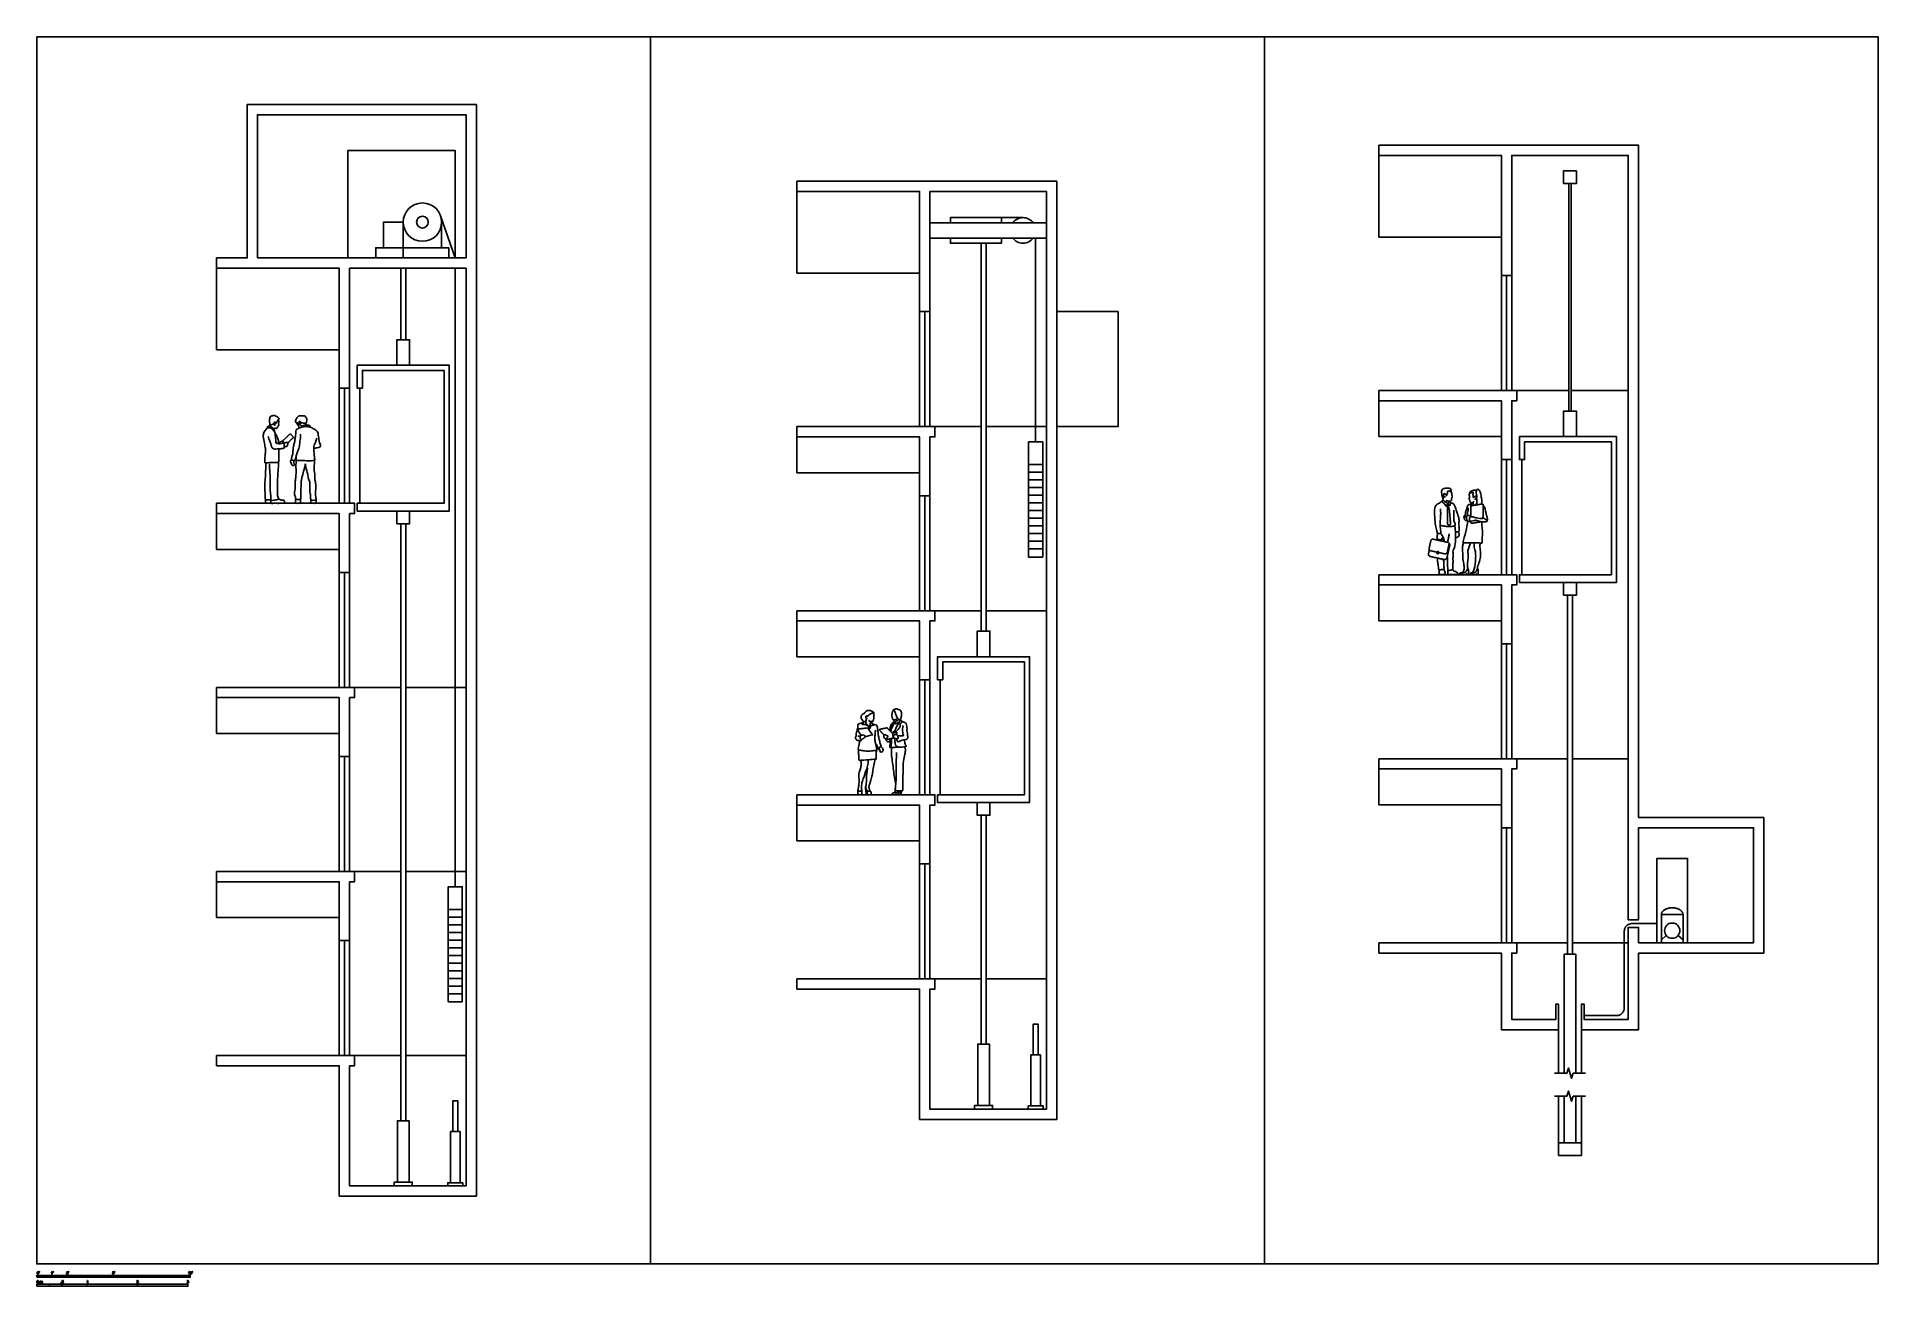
# Model space of a CAD drawing. Header units: millimetres. Extents: x 0.1 to 36.7, y -0.4 to 24.5.
import ezdxf

# ---------------------------------------------------------------- set-up
doc = ezdxf.new("R2010")
doc.units = ezdxf.units.MM
for name, color, linetype, true_color in [('AG-BUILDINGS', 7, 'Continuous', 0x66ccff), ('AG-DETAIL-DIAGRAM', 7, 'Continuous', 0xccff66), ('AG-DETAILS', 7, 'Continuous', 0x66ffcc), ('AG-PEOPLE', 7, 'Continuous', 0xfc6666), ('N-SYMB', 7, 'Continuous', 0x800040), ('X-VPRT', 6, 'Continuous', 0xff00ff)]:
    doc.layers.add(name, color=color, linetype=linetype, true_color=true_color)

msp = doc.modelspace()

# ---------------------------------------------------------------- linework, layer by layer
at = {"layer": 'AG-BUILDINGS'}
for p, q in [((30.356, 3.411), (30.356, 2.233)), ((30.813, 2.233), (30.813, 3.411)), ((30.356, 2.233), (30.813, 2.233))]:
    msp.add_line(p, q, dxfattribs=at)
for points in [[(3.7, 20.068), (4.31, 20.068), (4.31, 23.116), (8.862, 23.116), (8.862, 1.425), (6.139, 1.425), (6.139, 4.016), (3.7, 4.016)], [(26.785, 22.309), (31.946, 22.309), (31.946, 8.948), (34.435, 8.948), (34.435, 6.256), (31.946, 6.256), (31.946, 4.732), (30.813, 4.732)], [(30.813, 3.868), (30.813, 4.935), (30.813, 5.24), (30.864, 5.24), (30.864, 4.935), (31.743, 4.935), (31.743, 6.764), (31.946, 6.764), (31.946, 6.459), (34.232, 6.459), (34.232, 8.745), (31.946, 8.745), (31.946, 6.916), (31.743, 6.916), (31.743, 22.106), (29.528, 22.106), (29.427, 22.106), (29.427, 19.718), (29.223, 19.718), (29.223, 22.106), (26.785, 22.106)], [(15.228, 21.592), (20.389, 21.592), (20.389, 2.949), (17.666, 2.949), (17.666, 5.54), (15.228, 5.54)], [(15.228, 5.743), (17.666, 5.743), (17.87, 5.743), (17.971, 5.743), (17.971, 5.54), (17.87, 5.54), (17.87, 3.152), (20.186, 3.152), (20.186, 21.389), (17.87, 21.389), (17.87, 19.002), (17.666, 19.002), (17.666, 21.389), (15.228, 21.389)], [(3.7, 4.219), (6.139, 4.219), (6.342, 4.219), (6.443, 4.219), (6.443, 4.016), (6.342, 4.016), (6.342, 1.628), (8.658, 1.628), (8.658, 19.865), (6.342, 19.865), (6.342, 17.478), (6.139, 17.478), (6.139, 19.865), (3.7, 19.865)], [(26.785, 17.432), (29.223, 17.432), (29.427, 17.432), (29.528, 17.432), (29.528, 17.229), (29.427, 17.229), (29.427, 16.06), (29.223, 16.06), (29.223, 17.229), (26.785, 17.229)], [(15.228, 16.716), (17.666, 16.716), (17.87, 16.716), (17.971, 16.716), (17.971, 16.512), (17.87, 16.512), (17.87, 15.344), (17.666, 15.344), (17.666, 16.512), (15.228, 16.512)], [(3.7, 15.192), (6.139, 15.192), (6.342, 15.192), (6.443, 15.192), (6.443, 14.988), (6.342, 14.988), (6.342, 13.82), (6.139, 13.82), (6.139, 14.988), (3.7, 14.988)], [(26.785, 13.774), (29.223, 13.774), (29.427, 13.774), (29.528, 13.774), (29.528, 13.571), (29.427, 13.571), (29.427, 12.403), (29.223, 12.403), (29.223, 13.571), (26.785, 13.571)], [(15.228, 13.058), (17.666, 13.058), (17.87, 13.058), (17.971, 13.058), (17.971, 12.855), (17.87, 12.855), (17.87, 11.686), (17.666, 11.686), (17.666, 12.855), (15.228, 12.855)], [(3.7, 11.534), (6.139, 11.534), (6.342, 11.534), (6.443, 11.534), (6.443, 11.331), (6.342, 11.331), (6.342, 10.162), (6.139, 10.162), (6.139, 11.331), (3.7, 11.331)], [(26.785, 10.117), (29.223, 10.117), (29.427, 10.117), (29.528, 10.117), (29.528, 9.914), (29.427, 9.914), (29.427, 8.745), (29.223, 8.745), (29.223, 9.914), (26.785, 9.914)], [(15.228, 9.4), (17.666, 9.4), (17.87, 9.4), (17.971, 9.4), (17.971, 9.197), (17.87, 9.197), (17.87, 8.029), (17.666, 8.029), (17.666, 9.197), (15.228, 9.197)], [(3.7, 7.876), (6.139, 7.876), (6.342, 7.876), (6.443, 7.876), (6.443, 7.673), (6.342, 7.673), (6.342, 6.505), (6.139, 6.505), (6.139, 7.673), (3.7, 7.673)], [(26.785, 6.459), (29.223, 6.459), (29.427, 6.459), (29.528, 6.459), (29.528, 6.256), (29.427, 6.256), (29.427, 4.935), (30.305, 4.935), (30.305, 5.24), (30.356, 5.24), (30.356, 4.935), (30.356, 3.868)], [(30.356, 4.732), (29.223, 4.732), (29.223, 6.256), (26.785, 6.256)]]:
    msp.add_lwpolyline(points, dxfattribs=at)
for points in [[(4.513, 20.068), (8.658, 20.068), (8.658, 22.913), (4.513, 22.913)], [(6.494, 15.192), (8.221, 15.192), (8.221, 17.833), (6.596, 17.833), (6.596, 17.478), (6.494, 17.478), (6.494, 17.935), (8.323, 17.935), (8.323, 15.039), (6.494, 15.039)], [(29.681, 13.774), (31.408, 13.774), (31.408, 16.416), (29.681, 16.416), (29.681, 16.06), (29.579, 16.06), (29.579, 16.518), (31.509, 16.518), (31.509, 13.622), (29.579, 13.622), (29.579, 13.774)], [(18.022, 9.4), (19.749, 9.4), (19.749, 12.042), (18.124, 12.042), (18.124, 11.686), (18.022, 11.686), (18.022, 12.144), (19.851, 12.144), (19.851, 9.248), (18.022, 9.248)]]:
    msp.add_lwpolyline(points, close=True, dxfattribs=at)
at = {"layer": 'AG-DETAIL-DIAGRAM'}
msp.add_line((29.63, 16.06), (29.63, 13.774), dxfattribs=at)
for points in [[(26.785, 22.309), (26.785, 20.48)], [(15.228, 21.592), (15.228, 19.764)], [(3.7, 20.068), (3.7, 18.24)], [(20.389, 16.716), (21.608, 16.716), (21.608, 19.002), (20.389, 19.002)], [(6.545, 17.478), (6.545, 15.192)], [(26.785, 17.432), (26.785, 16.518)], [(29.528, 17.432), (30.559, 17.432)], [(30.61, 17.432), (31.743, 17.432)], [(15.228, 16.716), (15.228, 15.801)], [(17.971, 16.716), (18.886, 16.716)], [(18.987, 16.716), (20.186, 16.716)], [(3.7, 15.192), (3.7, 14.277)], [(26.785, 13.774), (26.785, 12.86)], [(15.228, 13.058), (15.228, 12.144)], [(17.971, 13.058), (18.886, 13.058)], [(18.987, 13.058), (20.186, 13.058)], [(3.7, 11.534), (3.7, 10.62)], [(6.443, 11.534), (7.358, 11.534)], [(7.459, 11.534), (8.658, 11.534)], [(18.073, 11.686), (18.073, 9.4)], [(26.785, 10.117), (26.785, 9.202)], [(29.528, 10.117), (30.534, 10.117)], [(30.636, 10.117), (31.743, 10.117)], [(15.228, 9.4), (15.228, 8.486)], [(3.7, 7.876), (3.7, 6.962)], [(6.443, 7.876), (7.358, 7.876)], [(7.459, 7.876), (8.658, 7.876)], [(26.785, 6.459), (26.785, 6.256)], [(29.528, 6.459), (30.534, 6.459)], [(30.636, 6.459), (31.743, 6.459)], [(15.228, 5.743), (15.228, 5.54)], [(17.971, 5.743), (18.886, 5.743)], [(18.987, 5.743), (20.186, 5.743)], [(3.7, 4.219), (3.7, 4.016)], [(6.443, 4.219), (7.358, 4.219)], [(7.459, 4.219), (8.658, 4.219)], [(30.28, 3.868), (30.52, 3.868), (30.552, 3.97), (30.617, 3.767), (30.65, 3.868), (30.89, 3.868)], [(30.28, 3.411), (30.52, 3.411), (30.552, 3.513), (30.617, 3.31), (30.65, 3.411), (30.89, 3.411)]]:
    msp.add_lwpolyline(points, dxfattribs=at)
at = {"layer": 'AG-DETAILS'}
for p, q in [((30.559, 21.547), (30.559, 17.026)), ((30.61, 21.547), (30.61, 17.026)), ((8.442, 20.068), (8.149, 20.906)), ((7.409, 20.78), (7.409, 20.068)), ((8.171, 20.78), (8.171, 20.272)), ((18.886, 20.361), (18.886, 12.652)), ((18.987, 20.361), (18.987, 12.652)), ((19.97, 16.411), (19.97, 20.463)), ((26.785, 20.48), (29.223, 20.48)), ((8.442, 7.572), (8.442, 19.865)), ((15.228, 19.764), (17.666, 19.764)), ((3.7, 18.24), (6.139, 18.24)), ((26.785, 16.518), (29.223, 16.518)), ((15.228, 15.801), (17.666, 15.801)), ((19.83, 15.962), (20.11, 15.962)), ((19.83, 15.809), (20.11, 15.809)), ((19.83, 15.657), (20.11, 15.657)), ((19.83, 15.504), (20.11, 15.504)), ((19.83, 15.352), (20.11, 15.352)), ((19.83, 15.2), (20.11, 15.2)), ((19.83, 15.047), (20.11, 15.047)), ((19.83, 14.895), (20.11, 14.895)), ((19.83, 14.742), (20.11, 14.742)), ((3.7, 14.277), (6.139, 14.277)), ((19.83, 14.59), (20.11, 14.59)), ((19.83, 14.438), (20.11, 14.438)), ((19.83, 14.285), (20.11, 14.285)), ((30.534, 13.368), (30.534, 6.231)), ((30.636, 13.368), (30.636, 6.231)), ((26.785, 12.86), (29.223, 12.86)), ((15.228, 12.144), (17.666, 12.144)), ((3.7, 10.62), (6.139, 10.62)), ((26.785, 9.202), (29.223, 9.202)), ((18.886, 8.994), (18.886, 4.447)), ((18.987, 8.994), (18.987, 4.447)), ((15.228, 8.486), (17.666, 8.486)), ((3.7, 6.962), (6.139, 6.962)), ((8.303, 7.122), (8.582, 7.122)), ((8.303, 6.97), (8.582, 6.97)), ((8.303, 6.818), (8.582, 6.818)), ((8.303, 6.665), (8.582, 6.665)), ((8.303, 6.513), (8.582, 6.513)), ((8.303, 6.36), (8.582, 6.36)), ((8.303, 6.208), (8.582, 6.208)), ((8.303, 6.056), (8.582, 6.056)), ((8.303, 5.903), (8.582, 5.903)), ((8.303, 5.751), (8.582, 5.751)), ((8.303, 5.598), (8.582, 5.598)), ((8.303, 5.446), (8.582, 5.446)), ((30.471, 2.487), (30.471, 3.411)), ((30.699, 3.411), (30.699, 2.487)), ((30.356, 2.487), (30.813, 2.487))]:
    msp.add_line(p, q, dxfattribs=at)
for points in [[(6.309, 20.068), (6.309, 22.202), (8.442, 22.202), (8.442, 20.068)], [(18.276, 20.767), (18.276, 20.869), (19.292, 20.869), (19.292, 20.767)], [(19.292, 20.869), (19.725, 20.869)], [(7.017, 20.272), (7.017, 20.78), (7.409, 20.78)], [(19.292, 20.463), (19.292, 20.361), (18.276, 20.361), (18.276, 20.463)], [(7.358, 19.865), (7.358, 18.443)], [(7.459, 19.865), (7.459, 18.443)], [(29.223, 19.718), (29.223, 17.432)], [(29.325, 19.718), (29.325, 17.432)], [(29.427, 19.718), (29.427, 17.432)], [(17.666, 19.002), (17.666, 16.716)], [(17.768, 19.002), (17.768, 16.716)], [(17.87, 19.002), (17.87, 16.716)], [(7.282, 17.935), (7.282, 18.443), (7.536, 18.443), (7.536, 17.935)], [(6.139, 17.478), (6.139, 15.192)], [(6.24, 17.478), (6.24, 15.192)], [(6.342, 17.478), (6.342, 15.192)], [(30.458, 16.518), (30.458, 17.026), (30.712, 17.026), (30.712, 16.518)], [(29.223, 16.06), (29.223, 13.774)], [(29.325, 16.06), (29.325, 13.774)], [(29.427, 16.06), (29.427, 13.774)], [(7.536, 15.039), (7.536, 14.785), (7.282, 14.785), (7.282, 15.039)], [(17.666, 15.344), (17.666, 13.058)], [(17.768, 15.344), (17.768, 13.058)], [(17.87, 15.344), (17.87, 13.058)], [(7.358, 14.785), (7.358, 2.923)], [(7.459, 14.785), (7.459, 2.923)], [(6.139, 13.82), (6.139, 11.534)], [(6.24, 13.82), (6.24, 11.534)], [(6.342, 13.82), (6.342, 11.534)], [(30.712, 13.622), (30.712, 13.368), (30.458, 13.368), (30.458, 13.622)], [(18.809, 12.144), (18.809, 12.652), (19.063, 12.652), (19.063, 12.144)], [(29.223, 12.403), (29.223, 10.117)], [(29.325, 12.403), (29.325, 10.117)], [(29.427, 12.403), (29.427, 10.117)], [(17.666, 11.686), (17.666, 9.4)], [(17.768, 11.686), (17.768, 9.4)], [(17.87, 11.686), (17.87, 9.4)], [(6.139, 10.162), (6.139, 7.876)], [(6.24, 10.162), (6.24, 7.876)], [(6.342, 10.162), (6.342, 7.876)], [(19.063, 9.248), (19.063, 8.994), (18.809, 8.994), (18.809, 9.248)], [(29.223, 8.745), (29.223, 6.459)], [(29.325, 8.745), (29.325, 6.459)], [(29.427, 8.745), (29.427, 6.459)], [(32.31, 6.459), (32.31, 8.136), (32.919, 8.136), (32.919, 6.459)], [(17.666, 8.029), (17.666, 5.743)], [(17.768, 8.029), (17.768, 5.743)], [(17.87, 8.029), (17.87, 5.743)], [(32.399, 6.519), (32.498, 6.602)], [(32.83, 6.519), (32.731, 6.602)], [(6.139, 6.505), (6.139, 4.219)], [(6.24, 6.505), (6.24, 4.219)], [(6.342, 6.505), (6.342, 4.219)], [(30.471, 3.868), (30.471, 6.231), (30.699, 6.231), (30.699, 3.868)], [(19.919, 4.232), (19.919, 4.841), (19.97, 4.841), (20.021, 4.841), (20.021, 4.232)], [(8.392, 2.708), (8.392, 3.317), (8.442, 3.317), (8.493, 3.317), (8.493, 2.708)]]:
    msp.add_lwpolyline(points, dxfattribs=at)
for points in [[(30.712, 21.801), (30.712, 21.547), (30.458, 21.547), (30.458, 21.801)], [(17.87, 20.767), (17.87, 20.463), (20.186, 20.463), (20.186, 20.767)], [(6.864, 20.068), (6.864, 20.272), (8.312, 20.272), (8.312, 20.068)], [(19.83, 14.125), (19.83, 16.411), (20.11, 16.411), (20.11, 14.125)], [(8.303, 5.286), (8.303, 7.572), (8.582, 7.572), (8.582, 5.286)], [(32.399, 6.459), (32.399, 7.018), (32.83, 7.018), (32.83, 6.459)], [(19.051, 3.228), (18.822, 3.228), (18.822, 4.447), (19.051, 4.447)], [(20.065, 3.216), (19.875, 3.216), (19.875, 4.232), (20.065, 4.232)], [(18.759, 3.152), (18.759, 3.228), (19.114, 3.228), (19.114, 3.152)], [(19.822, 3.152), (19.822, 3.216), (20.118, 3.216), (20.118, 3.152)], [(7.523, 1.704), (7.294, 1.704), (7.294, 2.923), (7.523, 2.923)], [(8.538, 1.692), (8.347, 1.692), (8.347, 2.708), (8.538, 2.708)], [(7.231, 1.628), (7.231, 1.704), (7.586, 1.704), (7.586, 1.628)], [(8.294, 1.628), (8.294, 1.692), (8.591, 1.692), (8.591, 1.628)]]:
    msp.add_lwpolyline(points, close=True, dxfattribs=at)
for centre, radius in [((7.79, 20.78), 0.381), ((7.79, 20.78), 0.117), ((32.615, 6.7), 0.152)]:
    msp.add_circle(centre, radius, dxfattribs=at)
for start, end in [(36.8699, 143.1301), (216.8699, 323.1301)]:
    msp.add_arc((19.719, 20.615), 0.254, start, end, dxfattribs=at)
for points, weights, knots in [([(32.83, 7.018), (32.83, 7.154), (32.615, 7.154), (32.399, 7.154), (32.399, 7.018)], [1, 0.707106781187, 1, 0.707106781187, 1], [4.45059, 4.45059, 4.45059, 5.563237, 5.563237, 6.675884, 6.675884, 6.675884]), ([(30.864, 5.011), (31.103, 5.011), (31.509, 5.011), (31.662, 5.011), (31.662, 5.164), (31.662, 5.964), (31.662, 6.688), (31.662, 6.84), (31.814, 6.84), (32.024, 6.84), (32.31, 6.84)], [1, 1, 1, 0.707106781187, 1, 1, 1, 0.707106781187, 1, 1, 1], [0, 0, 0, 2.166667, 2.166667, 2.952065, 2.952065, 7.702065, 7.702065, 8.487463, 8.487463, 10.363385, 10.363385, 10.363385])]:
    msp.add_rational_spline(points, weights, degree=2, knots=knots, dxfattribs=at)
at = {"layer": 'AG-PEOPLE'}
for p, q in [((27.957, 14.479), (27.953, 14.461)), ((28.063, 14.471), (28.03, 14.478)), ((28.052, 14.49), (28.037, 14.493)), ((28.064, 14.437), (28.069, 14.461)), ((17.212, 10.631), (17.206, 10.601))]:
    msp.add_line(p, q, dxfattribs=at)
msp.add_lwpolyline([(17.211, 10.647), (17.143, 10.656), (17.138, 10.641), (17.213, 10.631)], close=True, dxfattribs=at)
for centre, radius, start, end in [((5.162, 16.558), 0.0121, 43.7019, 133.7019), ((5.214, 16.504), 0.0121, 313.7019, 43.7019), ((28.644, 15.12), 0.0271, 99.2184, 178.7569), ((27.967, 14.483), 0.0245, 147.0369, 167.6192), ((28.061, 14.463), 0.00886, 347.6192, 77.6192), ((28.061, 14.463), 0.0245, 347.6192, 55.8017), ((27.818, 14.18), 0.0453, 167.6192, 257.6192), ((27.947, 14.2), 0.00756, 167.6192, 257.6192), ((27.954, 14.23), 0.00756, 77.6192, 167.6192), ((27.962, 14.197), 0.00756, 257.6192, 347.6192), ((27.968, 14.227), 0.00756, 347.6192, 77.6192), ((28.097, 14.119), 0.0453, 257.6192, 347.6192), ((16.431, 10.711), 0.00336, 86.0545, 200.9445), ((16.636, 10.728), 0.00336, 30.6112, 101.3295), ((16.866, 10.694), 0.00345, 102.2245, 222.9674), ((17.018, 10.728), 0.00345, 43.3027, 102.4217), ((16.729, 10.592), 0.00336, 279.4797, 41.5231), ((17.029, 10.504), 0.00345, 217.0944, 285.8006), ((17.138, 10.565), 0.00634, 175.0544, 262.0151)]:
    msp.add_arc(centre, radius, start, end, dxfattribs=at)
for points, knots in [([(4.872, 16.8), (4.873, 16.796), (4.876, 16.79), (4.874, 16.779), (4.881, 16.777), (4.887, 16.785), (4.887, 16.806), (4.917, 16.812), (4.912, 16.835), (4.911, 16.852), (4.935, 16.846), (4.932, 16.858), (4.945, 16.87), (4.939, 16.884), (4.924, 16.894), (4.902, 16.918), (4.859, 16.938), (4.826, 16.939), (4.799, 16.927), (4.772, 16.927), (4.762, 16.891), (4.752, 16.868), (4.753, 16.834), (4.753, 16.802), (4.758, 16.784), (4.753, 16.755), (4.776, 16.749), (4.807, 16.756), (4.827, 16.772), (4.837, 16.779), (4.841, 16.783)], [0, 0, 0, 0, 0.186434, 0.367449, 0.491642, 0.657662, 0.907112, 1.190168, 1.450029, 1.656162, 1.892012, 2.052345, 2.280932, 2.486054, 2.724957, 3.058059, 3.4532, 3.782475, 4.09427, 4.376315, 4.705676, 5.005729, 5.337662, 5.663226, 5.920239, 6.209689, 6.454903, 6.785849, 7.079594, 7.319073, 7.319073, 7.319073, 7.319073]), ([(4.84, 16.668), (4.843, 16.673), (4.851, 16.682), (4.875, 16.686), (4.901, 16.676), (4.907, 16.707), (4.921, 16.716), (4.922, 16.739), (4.934, 16.737), (4.942, 16.745), (4.932, 16.768), (4.93, 16.783), (4.94, 16.795), (4.937, 16.816), (4.934, 16.831), (4.932, 16.843), (4.932, 16.85)], [0, 0, 0, 0, 0.234898, 0.520122, 0.791478, 1.080599, 1.31906, 1.565781, 1.743496, 1.909056, 2.195675, 2.419556, 2.631618, 2.892428, 3.121859, 3.373149, 3.373149, 3.373149, 3.373149]), ([(5.348, 16.691), (5.341, 16.696), (5.33, 16.712), (5.333, 16.723), (5.325, 16.733), (5.321, 16.742), (5.33, 16.758), (5.331, 16.769), (5.316, 16.792), (5.305, 16.793), (5.29, 16.798), (5.283, 16.787), (5.27, 16.808), (5.266, 16.834), (5.279, 16.867), (5.311, 16.909), (5.345, 16.938), (5.393, 16.927), (5.425, 16.937), (5.461, 16.928), (5.472, 16.9), (5.495, 16.88), (5.496, 16.834), (5.484, 16.797), (5.476, 16.769), (5.444, 16.793), (5.405, 16.784), (5.382, 16.802), (5.367, 16.804), (5.361, 16.806)], [0, 0, 0, 0, 0.296039, 0.503754, 0.698016, 0.875137, 1.076899, 1.273277, 1.559477, 1.751403, 1.966589, 2.12481, 2.37198, 2.670502, 3.004309, 3.420876, 3.79253, 4.178006, 4.513317, 4.841796, 5.139812, 5.44958, 5.824664, 6.197529, 6.450611, 6.767396, 7.127296, 7.423645, 7.684337, 7.684337, 7.684337, 7.684337]), ([(5.391, 16.707), (5.391, 16.715), (5.387, 16.731), (5.374, 16.739), (5.368, 16.751), (5.358, 16.752), (5.342, 16.765), (5.333, 16.78), (5.336, 16.79), (5.344, 16.797), (5.338, 16.809), (5.34, 16.818), (5.344, 16.823), (5.35, 16.831), (5.363, 16.802), (5.37, 16.768), (5.355, 16.764), (5.352, 16.77)], [-2.112627, -2.112627, -2.112627, -2.112627, -1.837012, -1.611986, -1.41786, -1.242693, -0.988416, -0.751029, -0.579261, -0.400675, -0.206277, 0, 0, 0.158365, 0.455641, 0.782314, 1.118524, 1.118524, 1.118524, 1.118524]), ([(4.709, 16.694), (4.702, 16.689), (4.687, 16.666), (4.632, 16.596), (4.623, 16.52), (4.651, 16.383), (4.672, 16.283), (4.678, 16.212), (4.659, 16.134), (4.66, 16.022), (4.655, 15.991), (4.712, 15.997), (4.802, 16.006), (4.929, 16.001), (4.941, 16.028), (4.936, 16.096), (4.94, 16.188), (4.937, 16.249), (4.936, 16.274)], [8.90902, 8.90902, 8.90902, 8.90902, 9.17206, 9.725328, 10.234111, 10.915624, 11.510197, 11.983568, 12.514354, 13.130498, 13.396628, 13.777283, 14.372647, 15.001027, 15.260596, 15.726776, 16.325066, 16.752946, 16.752946, 16.752946, 16.752946]), ([(4.709, 16.694), (4.707, 16.697), (4.715, 16.709), (4.724, 16.723), (4.737, 16.733), (4.79, 16.717), (4.824, 16.688), (4.853, 16.655), (4.851, 16.614), (4.838, 16.626), (4.82, 16.646), (4.784, 16.705), (4.715, 16.689), (4.709, 16.694)], [0, 0, 0, 0, 0.218578, 0.467252, 0.682544, 1.096477, 1.49458, 1.881984, 2.195454, 2.367922, 2.673883, 3.143657, 3.607676, 3.607676, 3.607676, 3.607676]), ([(4.724, 16.518), (4.729, 16.504), (4.739, 16.478), (4.786, 16.339), (4.809, 16.286), (4.841, 16.268), (4.926, 16.273), (4.992, 16.278), (5.044, 16.282), (5.039, 16.318), (5.045, 16.369), (5.031, 16.393), (4.992, 16.378), (4.937, 16.37), (4.909, 16.383), (4.885, 16.381), (4.874, 16.434), (4.876, 16.478), (4.865, 16.571), (4.853, 16.608), (4.848, 16.62)], [0, 0, 0, 0, 0.388177, 1.089103, 1.529364, 1.855747, 2.385909, 2.885389, 3.255341, 3.571305, 3.993306, 4.25717, 4.61253, 5.050889, 5.366158, 5.616119, 6.010313, 6.416928, 6.980866, 7.385324, 7.385324, 7.385324, 7.385324]), ([(4.751, 16.727), (4.754, 16.733), (4.758, 16.742), (4.76, 16.752), (4.76, 16.756)], [0, 0, 0, 0, 0.2602938, 0.3762936, 0.3762936, 0.3762936, 0.3762936]), ([(4.872, 16.8), (4.868, 16.803), (4.856, 16.81), (4.84, 16.795), (4.841, 16.764), (4.843, 16.75), (4.859, 16.742), (4.865, 16.748), (4.867, 16.751)], [0, 0, 0, 0, 0.23739, 0.477673, 0.797531, 1.014985, 1.236824, 1.42015, 1.42015, 1.42015, 1.42015]), ([(4.855, 16.598), (4.863, 16.586), (4.878, 16.563), (4.923, 16.474), (4.931, 16.44), (4.928, 16.401), (4.929, 16.381), (4.929, 16.376)], [0, 0, 0, 0, 0.386413, 0.954381, 1.306165, 1.701879, 1.847262, 1.847262, 1.847262, 1.847262]), ([(5.37, 16.566), (5.37, 16.538), (5.368, 16.483), (5.352, 16.425), (5.352, 16.354), (5.327, 16.249), (5.272, 16.111), (5.263, 16.038), (5.227, 16.041), (5.196, 16.051), (5.182, 16.07), (5.193, 16.113), (5.217, 16.174), (5.218, 16.228), (5.224, 16.321), (5.252, 16.396), (5.258, 16.481), (5.275, 16.544), (5.271, 16.655), (5.313, 16.673), (5.352, 16.693), (5.4, 16.713), (5.474, 16.718), (5.565, 16.713), (5.629, 16.671), (5.717, 16.627), (5.721, 16.523), (5.745, 16.401), (5.765, 16.35), (5.763, 16.305), (5.698, 16.294), (5.655, 16.289), (5.632, 16.291)], [0, 0, 0, 0, 0.521698, 0.960959, 1.431828, 2.033225, 2.748323, 3.196482, 3.490966, 3.817241, 4.071445, 4.44316, 4.906915, 5.329518, 5.875833, 6.398253, 6.911427, 7.395245, 7.971273, 8.324926, 8.700789, 9.111495, 9.604092, 10.145847, 10.648222, 11.184437, 11.755492, 12.39809, 12.82339, 13.159109, 13.591149, 14.070676, 14.070676, 14.070676, 14.070676]), ([(5.692, 16.486), (5.685, 16.458), (5.67, 16.405), (5.634, 16.349), (5.629, 16.29), (5.641, 16.166), (5.644, 16.091), (5.656, 16.055), (5.625, 16.039), (5.534, 16.033), (5.427, 16.046), (5.321, 16.045), (5.274, 16.041), (5.281, 16.072), (5.281, 16.108), (5.281, 16.127)], [0, 0, 0, 0, 0.5255, 0.980325, 1.417543, 2.061835, 2.568197, 2.879963, 3.173509, 3.712898, 4.331186, 4.928883, 5.259364, 5.578551, 5.853518, 5.853518, 5.853518, 5.853518]), ([(5.286, 16.793), (5.294, 16.78), (5.297, 16.766), (5.31, 16.757), (5.314, 16.749), (5.32, 16.744), (5.323, 16.742)], [0, 0, 0, 0, 0.3024538, 0.5710839, 0.7947431, 0.9818829, 0.9818829, 0.9818829, 0.9818829]), ([(5.4, 16.709), (5.4, 16.715), (5.399, 16.73), (5.45, 16.754), (5.5, 16.748), (5.55, 16.743), (5.559, 16.717), (5.561, 16.706)], [0, 0, 0, 0, 0.235842, 0.637847, 1.061836, 1.445306, 1.777758, 1.777758, 1.777758, 1.777758]), ([(5.486, 16.749), (5.482, 16.754), (5.477, 16.764), (5.475, 16.773), (5.474, 16.777)], [0, 0, 0, 0, 0.2329152, 0.4470398, 0.4470398, 0.4470398, 0.4470398]), ([(4.929, 16.394), (4.941, 16.397), (4.966, 16.404), (4.99, 16.429), (5.027, 16.431), (5.034, 16.409), (5.01, 16.393), (5.007, 16.384)], [0, 0, 0, 0, 0.357514, 0.694329, 1.050612, 1.258326, 1.871629, 1.871629, 1.871629, 1.871629]), ([(5.038, 16.38), (5.044, 16.387), (5.06, 16.399), (5.079, 16.397), (5.107, 16.403), (5.121, 16.395), (5.114, 16.366), (5.108, 16.334), (5.095, 16.322), (5.076, 16.318), (5.052, 16.316), (5.041, 16.316)], [0, 0, 0, 0, 0.3054, 0.56139, 0.86635, 1.065554, 1.37081, 1.705675, 1.93488, 2.211117, 2.465246, 2.465246, 2.465246, 2.465246]), ([(4.679, 15.994), (4.681, 15.97), (4.683, 15.92), (4.671, 15.82), (4.675, 15.775), (4.671, 15.712), (4.656, 15.567), (4.66, 15.399), (4.672, 15.307), (4.661, 15.269), (4.697, 15.263), (4.74, 15.258), (4.768, 15.264), (4.778, 15.267)], [0.050341, 0.050341, 0.050341, 0.050341, 0.522962, 1.107517, 1.488336, 1.926208, 2.629971, 3.401012, 3.953421, 4.263062, 4.571318, 4.997116, 5.232146, 5.232146, 5.232146, 5.232146]), ([(4.755, 15.977), (4.753, 15.944), (4.753, 15.875), (4.762, 15.787), (4.771, 15.641), (4.758, 15.481), (4.78, 15.354), (4.782, 15.283), (4.773, 15.249), (4.84, 15.249), (4.911, 15.266), (4.936, 15.283), (4.923, 15.311), (4.904, 15.346), (4.914, 15.397), (4.901, 15.608), (4.929, 15.881), (4.93, 15.962), (4.929, 16), (4.929, 16.011)], [0, 0, 0, 0, 0.582039, 1.126944, 1.824259, 2.570019, 3.232637, 3.714588, 3.987889, 4.421788, 4.936673, 5.211572, 5.508874, 5.862505, 6.254193, 7.101555, 8.078484, 8.624752, 8.875939, 8.875939, 8.875939, 8.875939]), ([(5.189, 16.063), (5.184, 16.058), (5.176, 16.046), (5.163, 16.031), (5.178, 16), (5.185, 15.974), (5.2, 15.947), (5.217, 15.942), (5.238, 15.939), (5.25, 15.955), (5.248, 15.969), (5.236, 15.982), (5.229, 15.999), (5.239, 16.016), (5.243, 16.033), (5.244, 16.041)], [0, 0, 0, 0, 0.263393, 0.505223, 0.825327, 1.134194, 1.437731, 1.678263, 1.931036, 2.167344, 2.377435, 2.613743, 2.847219, 3.104159, 3.342109, 3.342109, 3.342109, 3.342109]), ([(5.286, 16.044), (5.281, 16.009), (5.274, 15.936), (5.282, 15.851), (5.276, 15.726), (5.266, 15.651), (5.259, 15.582), (5.262, 15.522), (5.261, 15.491), (5.258, 15.446), (5.241, 15.389), (5.259, 15.351), (5.267, 15.314), (5.268, 15.283), (5.298, 15.264), (5.339, 15.27), (5.379, 15.272), (5.372, 15.312), (5.379, 15.341), (5.374, 15.363), (5.377, 15.411), (5.371, 15.458), (5.383, 15.549), (5.376, 15.617), (5.393, 15.691), (5.41, 15.762), (5.451, 15.899), (5.462, 15.95), (5.468, 15.976)], [0, 0, 0, 0, 0.591956, 1.132131, 1.767903, 2.271367, 2.749341, 3.185081, 3.501485, 3.887788, 4.324121, 4.685544, 5.037569, 5.346546, 5.658263, 6.034463, 6.359985, 6.687857, 6.999352, 7.269189, 7.658907, 8.059636, 8.601853, 9.086321, 9.56927, 10.069992, 10.746221, 11.263812, 11.263812, 11.263812, 11.263812]), ([(5.468, 15.976), (5.469, 15.954), (5.469, 15.91), (5.518, 15.768), (5.521, 15.679), (5.559, 15.614), (5.552, 15.512), (5.555, 15.444), (5.556, 15.388), (5.572, 15.359), (5.56, 15.298), (5.576, 15.274), (5.588, 15.248), (5.644, 15.25), (5.68, 15.26), (5.68, 15.288), (5.668, 15.322), (5.663, 15.381), (5.67, 15.44), (5.673, 15.599), (5.647, 15.677), (5.656, 15.783), (5.63, 15.834), (5.644, 15.952), (5.644, 16.017), (5.646, 16.051)], [0, 0, 0, 0, 0.467371, 1.161813, 1.706074, 2.189386, 2.760605, 3.245099, 3.657035, 3.986292, 4.422077, 4.726934, 5.007011, 5.424767, 5.75872, 6.025707, 6.370497, 6.800977, 7.254547, 7.965664, 8.509134, 9.072797, 9.505886, 10.112396, 10.694924, 10.694924, 10.694924, 10.694924]), ([(28.101, 15.379), (28.111, 15.371), (28.118, 15.369), (28.13, 15.338), (28.142, 15.354), (28.138, 15.381), (28.155, 15.391), (28.154, 15.408), (28.15, 15.427), (28.156, 15.44), (28.193, 15.441), (28.224, 15.422), (28.224, 15.45), (28.211, 15.484), (28.183, 15.495), (28.126, 15.496), (28.062, 15.483), (28.031, 15.448), (28.036, 15.361), (28.053, 15.323), (28.055, 15.294), (28.066, 15.278), (28.072, 15.306), (28.075, 15.327), (28.076, 15.338), (28.076, 15.344)], [0, 0, 0, 0, 0.196488, 0.494213, 0.68996, 0.989208, 1.229487, 1.462271, 1.722848, 1.919244, 2.270737, 2.580984, 2.828823, 3.182322, 3.489079, 3.936104, 4.406446, 4.785468, 5.319998, 5.708083, 6.023946, 6.21096, 6.477735, 6.763915, 7.005399, 7.005399, 7.005399, 7.005399]), ([(28.101, 15.379), (28.099, 15.382), (28.095, 15.389), (28.072, 15.381), (28.073, 15.355), (28.078, 15.334), (28.087, 15.325), (28.098, 15.32), (28.11, 15.321)], [0, 0, 0, 0, 0.203296, 0.474263, 0.787889, 1.086118, 1.310306, 1.56466, 1.56466, 1.56466, 1.56466]), ([(28.12, 15.249), (28.132, 15.245), (28.156, 15.239), (28.218, 15.234), (28.231, 15.248), (28.229, 15.267), (28.236, 15.276), (28.232, 15.288), (28.239, 15.296), (28.236, 15.309), (28.249, 15.311), (28.248, 15.327), (28.24, 15.34), (28.24, 15.352), (28.24, 15.372), (28.239, 15.389), (28.228, 15.417), (28.22, 15.429)], [0, 0, 0, 0, 0.3622, 0.802596, 1.026045, 1.264162, 1.452525, 1.643319, 1.822219, 1.991275, 2.173297, 2.39136, 2.611107, 2.807945, 3.060717, 3.3011, 3.681985, 3.681985, 3.681985, 3.681985]), ([(28.595, 15.394), (28.591, 15.388), (28.582, 15.376), (28.583, 15.336), (28.593, 15.314), (28.585, 15.298), (28.576, 15.278), (28.577, 15.267), (28.591, 15.268), (28.589, 15.263), (28.59, 15.254), (28.596, 15.245), (28.596, 15.235), (28.599, 15.224), (28.605, 15.206), (28.632, 15.202), (28.655, 15.209), (28.669, 15.219), (28.678, 15.229), (28.682, 15.235)], [0, 0, 0, 0, 0.269702, 0.6313, 0.909721, 1.147674, 1.421924, 1.572117, 1.761138, 1.915322, 2.094438, 2.272219, 2.458718, 2.660066, 2.892856, 3.183317, 3.467117, 3.707321, 3.964739, 3.964739, 3.964739, 3.964739]), ([(28.727, 15.449), (28.715, 15.453), (28.689, 15.461), (28.621, 15.436), (28.593, 15.414), (28.592, 15.388), (28.614, 15.407), (28.658, 15.412), (28.666, 15.404), (28.664, 15.379), (28.642, 15.361), (28.659, 15.352), (28.66, 15.337), (28.658, 15.322), (28.667, 15.314), (28.67, 15.294), (28.68, 15.319), (28.688, 15.325), (28.692, 15.33)], [0, 0, 0, 0, 0.361232, 0.848341, 1.195378, 1.413441, 1.682311, 2.065011, 2.230531, 2.514034, 2.784946, 2.991857, 3.215405, 3.431799, 3.637261, 3.833809, 4.075717, 4.324306, 4.324306, 4.324306, 4.324306]), ([(28.742, 15.163), (28.737, 15.181), (28.731, 15.218), (28.739, 15.246), (28.726, 15.291), (28.737, 15.339), (28.715, 15.399), (28.721, 15.426), (28.725, 15.44)], [-2.351698, -2.351698, -2.351698, -2.351698, -1.920705, -1.609726, -1.230596, -0.820962, -0.369635, 0, 0, 0, 0]), ([(28.725, 15.44), (28.726, 15.447), (28.73, 15.461), (28.758, 15.479), (28.789, 15.444), (28.815, 15.398), (28.821, 15.302), (28.833, 15.267), (28.833, 15.23), (28.835, 15.196), (28.835, 15.178)], [0, 0, 0, 0, 0.266208, 0.561007, 0.918743, 1.353295, 1.913609, 2.266432, 2.609298, 3.03, 3.03, 3.03, 3.03]), ([(4.673, 15.269), (4.672, 15.254), (4.673, 15.245), (4.665, 15.198), (4.693, 15.191), (4.735, 15.193), (4.777, 15.193), (4.794, 15.193)], [0.051867, 0.051867, 0.051867, 0.051867, 0.202236, 0.579082, 0.845861, 1.242924, 1.589155, 1.589155, 1.589155, 1.589155]), ([(4.781, 15.256), (4.781, 15.252), (4.782, 15.245), (4.774, 15.197), (4.801, 15.19), (4.849, 15.193), (4.913, 15.191), (4.982, 15.193), (5.027, 15.194), (5.054, 15.209), (5.048, 15.25), (5.024, 15.259), (4.983, 15.252), (4.947, 15.273), (4.934, 15.282), (4.93, 15.284)], [0, 0, 0, 0, 0.202236, 0.579082, 0.845861, 1.242924, 1.715417, 2.241645, 2.642754, 2.924609, 3.215615, 3.491597, 3.915205, 4.30814, 4.461647, 4.461647, 4.461647, 4.461647]), ([(5.274, 15.283), (5.271, 15.277), (5.268, 15.236), (5.268, 15.199), (5.285, 15.19), (5.339, 15.193), (5.374, 15.192), (5.371, 15.226), (5.368, 15.248), (5.367, 15.267), (5.366, 15.274)], [0, 0, 0, 0, 0.562534, 1.044735, 1.28223, 1.711461, 2.018646, 2.310221, 2.622948, 2.810182, 2.810182, 2.810182, 2.810182]), ([(5.676, 15.265), (5.677, 15.256), (5.678, 15.228), (5.679, 15.199), (5.662, 15.19), (5.608, 15.193), (5.573, 15.192), (5.572, 15.226), (5.575, 15.248), (5.576, 15.266), (5.576, 15.272)], [0.277078, 0.277078, 0.277078, 0.277078, 0.562534, 1.044735, 1.28223, 1.711461, 2.018646, 2.310221, 2.622948, 2.791626, 2.791626, 2.791626, 2.791626]), ([(28.01, 15.082), (28.012, 15.067), (28.016, 15.034), (28.017, 14.963), (28.002, 14.809), (28.006, 14.756), (28.014, 14.636), (28.021, 14.599), (28.009, 14.592), (27.979, 14.592), (27.946, 14.587), (27.947, 14.61), (27.939, 14.65), (27.909, 14.759), (27.898, 14.899), (27.894, 15.013), (27.897, 15.106), (27.922, 15.159), (27.976, 15.188), (28.021, 15.217), (28.045, 15.23)], [0, 0, 0, 0, 0.387446, 0.880286, 1.581162, 2.033533, 2.657166, 2.98652, 3.166477, 3.484417, 3.78923, 4.014061, 4.374811, 4.981303, 5.67117, 6.29092, 6.83646, 7.254432, 7.695374, 8.212848, 8.212848, 8.212848, 8.212848]), ([(28.006, 14.754), (28.033, 14.749), (28.084, 14.739), (28.181, 14.729), (28.234, 14.732), (28.306, 14.741), (28.303, 14.771), (28.298, 14.796), (28.276, 14.843), (28.274, 14.901), (28.274, 14.972), (28.279, 15.009), (28.279, 15.043), (28.279, 15.059)], [0, 0, 0, 0, 0.515731, 1.071292, 1.514438, 1.963618, 2.231535, 2.522674, 2.926099, 3.373362, 3.851264, 4.205018, 4.604513, 4.604513, 4.604513, 4.604513]), ([(28.055, 15.263), (28.051, 15.263), (28.048, 15.246), (28.042, 15.234), (28.054, 15.208), (28.102, 15.175), (28.133, 15.121), (28.138, 15.152), (28.153, 15.182), (28.15, 15.193), (28.128, 15.209), (28.085, 15.229), (28.061, 15.265), (28.055, 15.263)], [0, 0, 0, 0, 0.240284, 0.455747, 0.735905, 1.19657, 1.581909, 1.829479, 2.167488, 2.340633, 2.624969, 3.042466, 3.40829, 3.40829, 3.40829, 3.40829]), ([(28.061, 15.261), (28.062, 15.267), (28.063, 15.277), (28.064, 15.282), (28.064, 15.284)], [0, 0, 0, 0, 0.2307767, 0.3832641, 0.3832641, 0.3832641, 0.3832641]), ([(28.143, 15.16), (28.144, 15.156), (28.149, 15.15), (28.159, 15.145), (28.17, 15.155), (28.169, 15.165), (28.17, 15.177)], [0, 0, 0, 0, 0.2174295, 0.4136324, 0.6318799, 0.8869287, 0.8869287, 0.8869287, 0.8869287]), ([(28.153, 15.148), (28.152, 15.137), (28.148, 15.114), (28.151, 15.006), (28.15, 14.845), (28.151, 14.789), (28.155, 14.776), (28.164, 14.766), (28.186, 14.746), (28.192, 14.755), (28.206, 14.772), (28.211, 14.786), (28.209, 14.811), (28.201, 14.903), (28.19, 15.043), (28.183, 15.098), (28.171, 15.134), (28.164, 15.15)], [0, 0, 0, 0, 0.324077, 0.917535, 1.665512, 2.075346, 2.268128, 2.479944, 2.774194, 2.932148, 3.202012, 3.412058, 3.679569, 4.234768, 4.921959, 5.352638, 5.770316, 5.770316, 5.770316, 5.770316]), ([(28.155, 15.189), (28.164, 15.201), (28.173, 15.21), (28.178, 15.23), (28.199, 15.215), (28.202, 15.204), (28.203, 15.174), (28.212, 15.145), (28.191, 15.154), (28.182, 15.172), (28.157, 15.184), (28.155, 15.189)], [0, 0, 0, 0, 0.270229, 0.50965, 0.776775, 0.98541, 1.335693, 1.623295, 1.84682, 2.142519, 2.475144, 2.475144, 2.475144, 2.475144]), ([(28.177, 15.222), (28.177, 15.225), (28.178, 15.231), (28.179, 15.235), (28.18, 15.238)], [0, 0, 0, 0, 0.1760236, 0.3274686, 0.3274686, 0.3274686, 0.3274686]), ([(28.201, 15.208), (28.215, 15.206), (28.241, 15.196), (28.277, 15.181), (28.295, 15.146), (28.309, 15.102), (28.327, 15.058), (28.349, 14.984), (28.365, 14.936), (28.375, 14.906), (28.385, 14.843), (28.369, 14.785), (28.387, 14.741), (28.377, 14.726), (28.382, 14.703), (28.38, 14.659), (28.384, 14.624), (28.356, 14.63), (28.317, 14.618), (28.312, 14.623), (28.31, 14.628)], [0, 0, 0, 0, 0.373319, 0.722083, 1.074367, 1.458084, 1.85737, 2.363653, 2.767616, 3.093139, 3.548888, 3.843371, 4.398777, 4.633606, 4.897, 5.296321, 5.593252, 5.856033, 6.200167, 6.386618, 6.386618, 6.386618, 6.386618]), ([(28.487, 14.903), (28.483, 14.904), (28.475, 14.907), (28.477, 14.923), (28.479, 14.938), (28.491, 14.949), (28.506, 14.963), (28.506, 14.99), (28.513, 15.043), (28.53, 15.07), (28.546, 15.13), (28.556, 15.162), (28.606, 15.177), (28.622, 15.179), (28.63, 15.18)], [0, 0, 0, 0, 0.186551, 0.410017, 0.634197, 0.858916, 1.110907, 1.409836, 1.824571, 2.164677, 2.613336, 2.944146, 3.339668, 3.63293, 3.63293, 3.63293, 3.63293]), ([(28.549, 14.946), (28.548, 14.957), (28.546, 14.978), (28.547, 15.02), (28.562, 15.046), (28.559, 15.078), (28.56, 15.093), (28.561, 15.1)], [0, 0, 0, 0, 0.326799, 0.697457, 1.011826, 1.334621, 1.604081, 1.604081, 1.604081, 1.604081]), ([(28.658, 15.15), (28.659, 15.153), (28.659, 15.166), (28.658, 15.185), (28.661, 15.201), (28.659, 15.202), (28.657, 15.203), (28.646, 15.193), (28.629, 15.182), (28.615, 15.155), (28.61, 15.141), (28.619, 15.131)], [1.722744, 1.722744, 1.722744, 1.722744, 1.874297, 2.19062, 2.432187, 2.432187, 2.432187, 2.661067, 2.958502, 3.305167, 3.562519, 3.562519, 3.562519, 3.562519]), ([(28.659, 15.202), (28.659, 15.204), (28.659, 15.207), (28.659, 15.211), (28.659, 15.212)], [0, 0, 0, 0, 0.1448968, 0.2195004, 0.2195004, 0.2195004, 0.2195004]), ([(28.692, 15.33), (28.695, 15.333), (28.705, 15.339), (28.724, 15.325), (28.721, 15.293), (28.706, 15.273), (28.692, 15.271), (28.686, 15.271)], [0, 0, 0, 0, 0.214487, 0.463856, 0.780064, 1.061565, 1.315679, 1.315679, 1.315679, 1.315679]), ([(28.712, 15.158), (28.716, 15.164), (28.724, 15.175), (28.731, 15.189), (28.735, 15.197)], [0, 0, 0, 0, 0.2638532, 0.5486838, 0.5486838, 0.5486838, 0.5486838]), ([(28.862, 15.145), (28.869, 15.137), (28.882, 15.122), (28.9, 15.088), (28.898, 15.058), (28.909, 15.036), (28.916, 15.013), (28.917, 14.97), (28.935, 14.947), (28.935, 14.909), (28.947, 14.887), (28.948, 14.872), (28.947, 14.849), (28.923, 14.863), (28.895, 14.885), (28.873, 14.893), (28.862, 14.899), (28.856, 14.902)], [0, 0, 0, 0, 0.321722, 0.674545, 0.988376, 1.26745, 1.549749, 1.92175, 2.235423, 2.584425, 2.869631, 3.098088, 3.328805, 3.585591, 3.943284, 4.220656, 4.471155, 4.471155, 4.471155, 4.471155]), ([(28.295, 14.746), (28.3, 14.72), (28.31, 14.667), (28.316, 14.487), (28.296, 14.319), (28.273, 14.276), (28.257, 14.256), (28.261, 14.205), (28.266, 14.189), (28.265, 14.123), (28.252, 14.096), (28.271, 14.055), (28.255, 13.992), (28.257, 13.912), (28.259, 13.889), (28.263, 13.869), (28.236, 13.877), (28.216, 13.859), (28.162, 13.852), (28.156, 13.877), (28.154, 13.945), (28.152, 14.023), (28.151, 14.091), (28.149, 14.124), (28.148, 14.141)], [0, 0, 0, 0, 0.50561, 1.283681, 2.032623, 2.405391, 2.689389, 3.079745, 3.340147, 3.792105, 4.103197, 4.467464, 4.929896, 5.322038, 5.602384, 5.814091, 6.07053, 6.36114, 6.876923, 7.125727, 7.537673, 7.995998, 8.464551, 8.870144, 8.870144, 8.870144, 8.870144]), ([(28.558, 14.834), (28.549, 14.787), (28.532, 14.7), (28.478, 14.472), (28.447, 14.402), (28.516, 14.413), (28.657, 14.405), (28.775, 14.408), (28.84, 14.395), (28.836, 14.441), (28.852, 14.616), (28.835, 14.742), (28.834, 14.8), (28.833, 14.827)], [0, 0, 0, 0, 0.693222, 1.587161, 2.002421, 2.396533, 3.103992, 3.757066, 4.164934, 4.486885, 5.257977, 5.929671, 6.453007, 6.453007, 6.453007, 6.453007]), ([(28.606, 14.921), (28.604, 14.927), (28.599, 14.94), (28.57, 14.957), (28.544, 14.943), (28.523, 14.937), (28.498, 14.928), (28.486, 14.909), (28.484, 14.879), (28.496, 14.862), (28.506, 14.848), (28.53, 14.847), (28.539, 14.851)], [0, 0, 0, 0, 0.253211, 0.5675, 0.870141, 1.147491, 1.439111, 1.706936, 2.012991, 2.278026, 2.495943, 2.821091, 2.821091, 2.821091, 2.821091]), ([(28.532, 14.931), (28.529, 14.91), (28.534, 14.869), (28.543, 14.834), (28.568, 14.832), (28.585, 14.837), (28.593, 14.841)], [0, 0, 0, 0, 0.462786, 0.787426, 1.051829, 1.348546, 1.348546, 1.348546, 1.348546]), ([(28.938, 14.856), (28.938, 14.846), (28.935, 14.82), (28.886, 14.822), (28.833, 14.826), (28.784, 14.836), (28.741, 14.848), (28.708, 14.858), (28.681, 14.846), (28.628, 14.835), (28.593, 14.834), (28.585, 14.858), (28.587, 14.874), (28.59, 14.9), (28.589, 14.919), (28.632, 14.929), (28.66, 14.922), (28.693, 14.908), (28.735, 14.904), (28.791, 14.89), (28.843, 14.892), (28.855, 14.897), (28.861, 14.9)], [0, 0, 0, 0, 0.308669, 0.68067, 1.115795, 1.523904, 1.911923, 2.241421, 2.550084, 2.981239, 3.307874, 3.566514, 3.805953, 4.101285, 4.329823, 4.684215, 5.003302, 5.342984, 5.717708, 6.166656, 6.579495, 6.825045, 6.825045, 6.825045, 6.825045]), ([(27.953, 14.591), (27.952, 14.579), (27.949, 14.555), (27.942, 14.515), (27.947, 14.49), (27.96, 14.473), (27.979, 14.475), (27.995, 14.466), (28.017, 14.467), (28.029, 14.473), (28.033, 14.484), (28.036, 14.493), (28.047, 14.504), (28.053, 14.486), (28.059, 14.472), (28.08, 14.482), (28.071, 14.509), (28.046, 14.551), (28.022, 14.585), (28.017, 14.592), (28.014, 14.596)], [0, 0, 0, 0, 0.347054, 0.709078, 0.998912, 1.244678, 1.480571, 1.726788, 1.990907, 2.191402, 2.381395, 2.568114, 2.748833, 2.970012, 3.179853, 3.404469, 3.685299, 4.098661, 4.464476, 4.66993, 4.66993, 4.66993, 4.66993]), ([(28.156, 14.416), (28.159, 14.437), (28.165, 14.479), (28.181, 14.545), (28.182, 14.573), (28.183, 14.586)], [0, 0, 0, 0, 0.460189, 0.929228, 1.294317, 1.294317, 1.294317, 1.294317]), ([(28.312, 14.509), (28.329, 14.509), (28.351, 14.515), (28.36, 14.53), (28.382, 14.542), (28.382, 14.577), (28.379, 14.599), (28.37, 14.618), (28.371, 14.628)], [0.162776, 0.162776, 0.162776, 0.162776, 0.500088, 0.747744, 1.029004, 1.370499, 1.665383, 1.986592, 1.986592, 1.986592, 1.986592]), ([(28.445, 13.814), (28.457, 13.827), (28.474, 13.865), (28.487, 13.902), (28.475, 14), (28.45, 14.117), (28.457, 14.232), (28.441, 14.289), (28.456, 14.371), (28.462, 14.396), (28.466, 14.408)], [0.03066, 0.03066, 0.03066, 0.03066, 0.43816, 0.794435, 1.269025, 1.915063, 2.530658, 2.979152, 3.492702, 3.857157, 3.857157, 3.857157, 3.857157]), ([(28.556, 13.888), (28.552, 13.906), (28.546, 13.974), (28.552, 14.039), (28.57, 14.15), (28.552, 14.22), (28.558, 14.25), (28.572, 14.292), (28.589, 14.358), (28.603, 14.395), (28.609, 14.409)], [0, 0, 0, 0, 0.434143, 0.907034, 1.5259, 2.009332, 2.313566, 2.694506, 3.207663, 3.513314, 3.513314, 3.513314, 3.513314]), ([(28.636, 13.813), (28.648, 13.825), (28.671, 13.851), (28.69, 13.917), (28.705, 13.999), (28.713, 14.149), (28.709, 14.226), (28.693, 14.264), (28.677, 14.321), (28.686, 14.357), (28.681, 14.391), (28.677, 14.407)], [0, 0, 0, 0, 0.409782, 0.876768, 1.414786, 2.129902, 2.631841, 3.003145, 3.434071, 3.805968, 4.154323, 4.154323, 4.154323, 4.154323]), ([(28.803, 14.402), (28.799, 14.39), (28.793, 14.365), (28.797, 14.295), (28.804, 14.241), (28.813, 14.174), (28.8, 14.069), (28.754, 13.953), (28.747, 13.906), (28.747, 13.892), (28.747, 13.886)], [0, 0, 0, 0, 0.356793, 0.834004, 1.264918, 1.730884, 2.334724, 2.98723, 3.372682, 3.617797, 3.617797, 3.617797, 3.617797]), ([(27.958, 14.103), (27.955, 14.081), (27.953, 14.037), (27.961, 13.992), (27.965, 13.951), (27.976, 13.901), (27.975, 13.873), (28, 13.866), (28.035, 13.876), (28.065, 13.876), (28.089, 13.881), (28.084, 13.915), (28.076, 13.953), (28.075, 13.998), (28.076, 14.039), (28.075, 14.065), (28.075, 14.077)], [0, 0, 0, 0, 0.46584, 0.850418, 1.221925, 1.63598, 1.915992, 2.176061, 2.522765, 2.847076, 3.09248, 3.396226, 3.76694, 4.14837, 4.516604, 4.870725, 4.870725, 4.870725, 4.870725]), ([(27.985, 13.871), (27.984, 13.86), (27.983, 13.84), (27.981, 13.797), (27.988, 13.775), (28.018, 13.775), (28.07, 13.776), (28.107, 13.774), (28.109, 13.82), (28.09, 13.849), (28.082, 13.869), (28.078, 13.88)], [0, 0, 0, 0, 0.328405, 0.693075, 0.952559, 1.246252, 1.640165, 1.956541, 2.298396, 2.641419, 2.968273, 2.968273, 2.968273, 2.968273]), ([(28.165, 13.86), (28.159, 13.849), (28.158, 13.827), (28.158, 13.789), (28.159, 13.78), (28.159, 13.775), (28.17, 13.775), (28.185, 13.775), (28.2, 13.775), (28.246, 13.775), (28.32, 13.773), (28.358, 13.779), (28.357, 13.811), (28.331, 13.828), (28.292, 13.842), (28.261, 13.852), (28.252, 13.873)], [0.012636, 0.012636, 0.012636, 0.012636, 0.338928, 0.645257, 0.859402, 0.859402, 0.859402, 1.243672, 1.243672, 1.243672, 2.715335, 3.028054, 3.326133, 3.582035, 3.974656, 4.299812, 4.299812, 4.299812, 4.299812]), ([(28.53, 13.775), (28.53, 13.781), (28.53, 13.788), (28.53, 13.794), (28.525, 13.79), (28.514, 13.783), (28.503, 13.775), (28.436, 13.776), (28.388, 13.775), (28.391, 13.805), (28.427, 13.817), (28.484, 13.809), (28.523, 13.835), (28.547, 13.882), (28.555, 13.89), (28.56, 13.886), (28.562, 13.884), (28.566, 13.876), (28.575, 13.86), (28.57, 13.814), (28.571, 13.788), (28.571, 13.775), (28.557, 13.775), (28.543, 13.775), (28.53, 13.775)], [0.365529, 0.365529, 0.365529, 0.365529, 0.612802, 0.612802, 0.612802, 0.855923, 1.153669, 1.574303, 1.933223, 2.210765, 2.53933, 2.962406, 3.345849, 3.752287, 3.915169, 4.06461, 4.06461, 4.06461, 4.357885, 4.734099, 5.0918, 5.0918, 5.0918, 5.457329, 5.457329, 5.457329, 5.457329]), ([(28.727, 13.775), (28.727, 13.781), (28.727, 13.788), (28.727, 13.794), (28.722, 13.79), (28.713, 13.783), (28.703, 13.775), (28.644, 13.776), (28.601, 13.775), (28.604, 13.805), (28.636, 13.817), (28.686, 13.809), (28.721, 13.835), (28.742, 13.882), (28.749, 13.89), (28.754, 13.886), (28.755, 13.884), (28.757, 13.876), (28.764, 13.86), (28.761, 13.814), (28.761, 13.788), (28.761, 13.775), (28.751, 13.775), (28.739, 13.775), (28.727, 13.775)], [0.365529, 0.365529, 0.365529, 0.365529, 0.612802, 0.612802, 0.612802, 0.855923, 1.153669, 1.574303, 1.933223, 2.210765, 2.53933, 2.962406, 3.345849, 3.752287, 3.915169, 4.06461, 4.06461, 4.06461, 4.357885, 4.734099, 5.0918, 5.0918, 5.0918, 5.457329, 5.457329, 5.457329, 5.457329]), ([(16.629, 10.96), (16.655, 10.983), (16.662, 10.987), (16.664, 10.994), (16.668, 11.002), (16.684, 11.003), (16.693, 11.003), (16.696, 11.008), (16.706, 11.022), (16.715, 11.023), (16.725, 11.025), (16.732, 11.023), (16.739, 11.023), (16.747, 11.023), (16.75, 11.018), (16.758, 11.022), (16.755, 11.036), (16.744, 11.048), (16.731, 11.052), (16.72, 11.065), (16.705, 11.064), (16.685, 11.077), (16.653, 11.072), (16.63, 11.076), (16.6, 11.062), (16.595, 11.047), (16.582, 11.044), (16.572, 11.021), (16.566, 11.012), (16.543, 11.015), (16.539, 11), (16.524, 10.999), (16.521, 10.982), (16.506, 10.976), (16.506, 10.958), (16.5, 10.943), (16.507, 10.937), (16.503, 10.928), (16.504, 10.92), (16.556, 10.842)], [0, 0, 0, 0, 0.273174, 0.492967, 0.716266, 1.039855, 1.278556, 1.466935, 1.797648, 2.046801, 2.300976, 2.51758, 2.737639, 2.964883, 3.135368, 3.333566, 3.619745, 3.946201, 4.25384, 4.57129, 4.880882, 5.268366, 5.720541, 6.127561, 6.578062, 6.882287, 7.162077, 7.56478, 7.82767, 8.181831, 8.465567, 8.756675, 9.071406, 9.361146, 9.758023, 10.013824, 10.231127, 10.479087, 10.741143, 10.741143, 10.741143, 10.741143]), ([(16.651, 10.877), (16.658, 10.871), (16.673, 10.859), (16.716, 10.854), (16.737, 10.857), (16.744, 10.868), (16.744, 10.88), (16.753, 10.89), (16.751, 10.899), (16.754, 10.909), (16.754, 10.921), (16.756, 10.935), (16.755, 10.947), (16.752, 10.97), (16.756, 10.994), (16.755, 11.012), (16.753, 11.02)], [0, 0, 0, 0, 0.301846, 0.677768, 0.929811, 1.124084, 1.323633, 1.521636, 1.689916, 1.869819, 2.06853, 2.283646, 2.484092, 2.755626, 3.037868, 3.333498, 3.333498, 3.333498, 3.333498]), ([(17.21, 10.905), (17.203, 10.901), (17.188, 10.894), (17.158, 10.89), (17.134, 10.892), (17.127, 10.904), (17.129, 10.921), (17.12, 10.94), (17.123, 10.955), (17.111, 10.959), (17.113, 10.974), (17.119, 10.982), (17.115, 11.002), (17.12, 11.017), (17.122, 11.036), (17.131, 11.063), (17.137, 11.068), (17.139, 11.071)], [0, 0, 0, 0, 0.284545, 0.600483, 0.871851, 1.068862, 1.302885, 1.563377, 1.770121, 1.943334, 2.149267, 2.329616, 2.580463, 2.804277, 3.059608, 3.362979, 3.552584, 3.552584, 3.552584, 3.552584]), ([(17.287, 10.878), (17.288, 10.889), (17.29, 10.91), (17.309, 10.97), (17.308, 11.056), (17.253, 11.106), (17.174, 11.11), (17.144, 11.091), (17.136, 11.066), (17.15, 11.076), (17.168, 11.071), (17.178, 11.034), (17.202, 10.982), (17.214, 10.944), (17.232, 10.908), (17.246, 10.899), (17.253, 10.895)], [0, 0, 0, 0, 0.317701, 0.769913, 1.290917, 1.760715, 2.258111, 2.593421, 2.824034, 3.004998, 3.227459, 3.56937, 4.009994, 4.378858, 4.731516, 5.013252, 5.013252, 5.013252, 5.013252]), ([(16.431, 10.701), (16.429, 10.69), (16.423, 10.667), (16.406, 10.62), (16.406, 10.587), (16.4, 10.557), (16.392, 10.549), (16.396, 10.535), (16.391, 10.52), (16.399, 10.511), (16.41, 10.486), (16.438, 10.479), (16.466, 10.474), (16.5, 10.472), (16.52, 10.491), (16.503, 10.495), (16.488, 10.505), (16.482, 10.528), (16.485, 10.559), (16.482, 10.567), (16.448, 10.566), (16.441, 10.567), (16.437, 10.567)], [1.978775, 1.978775, 1.978775, 1.978775, 2.320461, 2.721413, 3.058083, 3.368092, 3.54813, 3.753555, 3.974344, 4.162184, 4.448832, 4.745568, 5.060383, 5.397707, 5.636725, 5.841345, 6.09611, 6.377526, 6.692261, 6.844406, 7.160754, 7.366373, 7.366373, 7.366373, 7.366373]), ([(16.428, 10.71), (16.431, 10.701), (16.44, 10.678), (16.481, 10.613), (16.502, 10.583), (16.506, 10.578)], [6.946891, 6.946891, 6.946891, 6.946891, 7.238309, 7.816211, 7.952122, 7.952122, 7.952122, 7.952122]), ([(16.635, 10.731), (16.617, 10.728), (16.579, 10.721), (16.498, 10.711), (16.453, 10.713), (16.431, 10.714)], [5.468477, 5.468477, 5.468477, 5.468477, 5.888097, 6.412351, 6.858489, 6.858489, 6.858489, 6.858489]), ([(16.544, 10.829), (16.531, 10.828), (16.507, 10.826), (16.457, 10.814), (16.443, 10.802), (16.438, 10.758), (16.436, 10.737), (16.434, 10.721), (16.433, 10.714)], [0, 0, 0, 0, 0.355338, 0.758052, 0.989552, 1.357094, 1.654512, 1.852753, 1.852753, 1.852753, 1.852753]), ([(16.791, 10.681), (16.788, 10.669), (16.782, 10.647), (16.779, 10.568), (16.774, 10.508), (16.787, 10.427), (16.808, 10.368), (16.814, 10.301), (16.823, 10.281), (16.774, 10.282), (16.679, 10.264), (16.578, 10.271), (16.495, 10.283), (16.433, 10.292), (16.46, 10.347), (16.462, 10.406), (16.471, 10.445), (16.477, 10.474)], [0, 0, 0, 0, 0.335673, 0.836458, 1.294499, 1.801856, 2.272034, 2.737561, 2.946217, 3.292627, 3.870075, 4.453062, 4.993433, 5.378884, 5.764002, 6.222854, 6.633513, 6.633513, 6.633513, 6.633513]), ([(16.671, 10.732), (16.666, 10.746), (16.652, 10.775), (16.618, 10.8), (16.599, 10.822), (16.598, 10.848), (16.604, 10.867), (16.586, 10.864), (16.568, 10.851), (16.555, 10.842), (16.537, 10.822), (16.518, 10.79), (16.546, 10.8), (16.578, 10.803), (16.6, 10.786), (16.631, 10.785), (16.663, 10.739), (16.667, 10.729), (16.67, 10.725)], [0, 0, 0, 0, 0.392143, 0.76307, 1.060416, 1.353679, 1.599896, 1.798727, 2.063472, 2.287829, 2.600519, 2.889869, 3.136802, 3.468646, 3.757229, 4.069445, 4.483095, 4.712804, 4.712804, 4.712804, 4.712804]), ([(16.629, 10.96), (16.625, 10.963), (16.617, 10.968), (16.599, 10.966), (16.594, 10.949), (16.601, 10.922), (16.618, 10.911), (16.628, 10.913), (16.632, 10.915)], [0, 0, 0, 0, 0.21797, 0.439006, 0.663778, 0.962257, 1.207122, 1.41702, 1.41702, 1.41702, 1.41702]), ([(16.601, 10.863), (16.605, 10.878), (16.607, 10.902), (16.608, 10.913), (16.608, 10.919)], [0.0655816, 0.0655816, 0.0655816, 0.0655816, 0.4374782, 0.7356833, 0.7356833, 0.7356833, 0.7356833]), ([(16.731, 10.594), (16.687, 10.644), (16.659, 10.697), (16.645, 10.72), (16.639, 10.73)], [4.017151, 4.017151, 4.017151, 4.017151, 5.0886, 5.42819, 5.42819, 5.42819, 5.42819]), ([(16.701, 10.856), (16.698, 10.853), (16.691, 10.847), (16.69, 10.826), (16.683, 10.805), (16.678, 10.787), (16.678, 10.768), (16.681, 10.755), (16.675, 10.741), (16.669, 10.729), (16.668, 10.704), (16.68, 10.719), (16.692, 10.744), (16.69, 10.765), (16.706, 10.777), (16.72, 10.774), (16.729, 10.783), (16.747, 10.782), (16.767, 10.78), (16.748, 10.796), (16.728, 10.805), (16.717, 10.832), (16.702, 10.845), (16.695, 10.85)], [0, 0, 0, 0, 0.205923, 0.45825, 0.73139, 0.983234, 1.231559, 1.435786, 1.648219, 1.874006, 2.110093, 2.293451, 2.606718, 2.859942, 3.096936, 3.303488, 3.48941, 3.740734, 3.944848, 4.172901, 4.453858, 4.765729, 5.024977, 5.024977, 5.024977, 5.024977]), ([(16.728, 10.81), (16.743, 10.808), (16.771, 10.8), (16.823, 10.784), (16.828, 10.734), (16.826, 10.718), (16.837, 10.694), (16.831, 10.666), (16.842, 10.643), (16.841, 10.607), (16.86, 10.538), (16.856, 10.521), (16.863, 10.5), (16.875, 10.462), (16.876, 10.433), (16.893, 10.402), (16.903, 10.372), (16.908, 10.35), (16.886, 10.36), (16.863, 10.345), (16.86, 10.323), (16.863, 10.291), (16.832, 10.321), (16.828, 10.353), (16.809, 10.398), (16.793, 10.419), (16.789, 10.428)], [0, 0, 0, 0, 0.386806, 0.788783, 1.16669, 1.402458, 1.686612, 1.987595, 2.269315, 2.615064, 2.916808, 3.142565, 3.406133, 3.770484, 4.07754, 4.415868, 4.753271, 4.965594, 5.196112, 5.480875, 5.759611, 6.013312, 6.310093, 6.653948, 7.061116, 7.364806, 7.364806, 7.364806, 7.364806]), ([(17.12, 10.816), (17.105, 10.803), (17.086, 10.78), (17.081, 10.731), (17.075, 10.691), (17.073, 10.675)], [0.342748, 0.342748, 0.342748, 0.342748, 0.727674, 1.177005, 1.510793, 1.510793, 1.510793, 1.510793]), ([(17.156, 10.842), (17.146, 10.84), (17.125, 10.832), (17.117, 10.806), (17.119, 10.797), (17.109, 10.785), (17.099, 10.768), (17.089, 10.716), (17.086, 10.676), (17.086, 10.661)], [0, 0, 0, 0, 0.321861, 0.603801, 0.77205, 0.980779, 1.231795, 1.686374, 1.979472, 1.979472, 1.979472, 1.979472]), ([(17.148, 10.804), (17.144, 10.79), (17.136, 10.761), (17.104, 10.719), (17.096, 10.672), (17.096, 10.65)], [0, 0, 0, 0, 0.376492, 0.807907, 1.213443, 1.213443, 1.213443, 1.213443]), ([(17.181, 10.847), (17.176, 10.851), (17.168, 10.859), (17.162, 10.878), (17.156, 10.853), (17.157, 10.829), (17.139, 10.81), (17.135, 10.799), (17.154, 10.806), (17.165, 10.824), (17.175, 10.836), (17.18, 10.842)], [0, 0, 0, 0, 0.256547, 0.486968, 0.733013, 1.034199, 1.325947, 1.468015, 1.682642, 1.953755, 2.231438, 2.231438, 2.231438, 2.231438]), ([(17.163, 10.87), (17.163, 10.873), (17.163, 10.878), (17.16, 10.887), (17.159, 10.891)], [0, 0, 0, 0, 0.1577407, 0.3711621, 0.3711621, 0.3711621, 0.3711621]), ([(17.187, 10.65), (17.206, 10.664), (17.238, 10.693), (17.285, 10.762), (17.282, 10.784), (17.272, 10.801), (17.282, 10.812), (17.298, 10.826), (17.308, 10.836), (17.315, 10.856), (17.304, 10.871), (17.286, 10.88), (17.274, 10.881), (17.265, 10.846), (17.23, 10.792), (17.191, 10.718), (17.178, 10.674), (17.172, 10.652)], [0, 0, 0, 0, 0.479132, 0.987297, 1.24605, 1.480797, 1.686512, 1.948913, 2.172839, 2.422172, 2.655253, 2.912239, 3.075521, 3.391336, 3.861365, 4.38755, 4.86021, 4.86021, 4.86021, 4.86021]), ([(17.276, 10.878), (17.275, 10.882), (17.271, 10.889), (17.262, 10.899), (17.247, 10.893), (17.213, 10.87), (17.176, 10.848), (17.183, 10.837), (17.184, 10.809), (17.193, 10.807), (17.209, 10.817), (17.237, 10.835), (17.257, 10.848), (17.266, 10.854)], [0, 0, 0, 0, 0.20665, 0.399363, 0.605102, 0.98838, 1.342348, 1.524511, 1.821819, 1.965987, 2.207746, 2.559185, 2.837503, 2.837503, 2.837503, 2.837503]), ([(17.341, 10.778), (17.337, 10.765), (17.328, 10.739), (17.329, 10.674), (17.33, 10.61), (17.342, 10.592), (17.355, 10.576), (17.335, 10.577), (17.317, 10.572), (17.286, 10.574), (17.258, 10.57), (17.224, 10.576), (17.232, 10.564), (17.241, 10.538), (17.235, 10.521), (17.225, 10.507), (17.212, 10.498), (17.22, 10.474), (17.226, 10.458), (17.241, 10.451), (17.248, 10.458), (17.278, 10.469), (17.321, 10.486), (17.374, 10.493), (17.423, 10.503), (17.438, 10.542), (17.424, 10.576), (17.426, 10.62), (17.409, 10.681), (17.419, 10.709), (17.41, 10.764), (17.402, 10.818), (17.369, 10.835), (17.339, 10.853), (17.321, 10.855), (17.312, 10.856)], [0, 0, 0, 0, 0.36093, 0.828364, 1.283346, 1.551237, 1.760008, 1.969771, 2.231304, 2.542091, 2.870362, 3.160191, 3.318009, 3.619387, 3.86212, 4.097586, 4.3059, 4.57931, 4.818392, 5.028647, 5.188598, 5.503114, 5.900451, 6.326207, 6.717318, 7.056595, 7.393285, 7.777438, 8.22266, 8.531822, 8.956868, 9.374357, 9.708176, 10.043783, 10.340951, 10.340951, 10.340951, 10.340951]), ([(16.808, 10.282), (16.807, 10.27), (16.805, 10.247), (16.8, 10.134), (16.81, 10.106), (16.787, 10.107), (16.717, 10.101), (16.567, 10.09), (16.472, 10.082), (16.461, 10.088), (16.46, 10.135), (16.453, 10.211), (16.454, 10.265), (16.455, 10.292)], [0, 0, 0, 0, 0.354116, 0.963439, 1.237934, 1.453436, 1.925977, 2.662657, 3.203096, 3.361792, 3.728562, 4.244788, 4.761782, 4.761782, 4.761782, 4.761782]), ([(16.481, 10.564), (16.489, 10.571), (16.498, 10.573), (16.516, 10.584), (16.55, 10.594), (16.564, 10.575), (16.591, 10.577), (16.579, 10.538), (16.555, 10.529), (16.539, 10.514), (16.527, 10.503), (16.512, 10.497), (16.504, 10.496)], [0, 0, 0, 0, 0.202593, 0.487939, 0.829934, 1.103053, 1.366314, 1.69527, 2.005822, 2.281183, 2.540883, 2.788488, 2.788488, 2.788488, 2.788488]), ([(16.583, 10.555), (16.613, 10.564), (16.674, 10.579), (16.709, 10.585), (16.729, 10.589)], [3.073536, 3.073536, 3.073536, 3.073536, 3.5089959, 3.9417307, 3.9417307, 3.9417307, 3.9417307]), ([(16.861, 10.321), (16.863, 10.309), (16.871, 10.281), (16.887, 10.245), (16.907, 10.249), (16.918, 10.256), (16.936, 10.268), (16.949, 10.274), (16.936, 10.319), (16.921, 10.336), (16.907, 10.348), (16.901, 10.355)], [2.586982, 2.586982, 2.586982, 2.586982, 2.981239, 3.307874, 3.566514, 3.805953, 4.101285, 4.329823, 4.684215, 5.003302, 5.336595, 5.336595, 5.336595, 5.336595]), ([(17.02, 10.511), (17.008, 10.508), (16.982, 10.51), (16.967, 10.528), (16.955, 10.543), (16.952, 10.558), (16.952, 10.584), (16.961, 10.593), (16.985, 10.592), (16.998, 10.588), (17.003, 10.579), (17.022, 10.577), (17.032, 10.571), (17.036, 10.559), (17.036, 10.552), (17.029, 10.541), (17.019, 10.537), (17.012, 10.528), (17.01, 10.523)], [0, 0, 0, 0, 0.344314, 0.615284, 0.858327, 1.089888, 1.371505, 1.560848, 1.835737, 2.044963, 2.216176, 2.454175, 2.651835, 2.842836, 2.992732, 3.191073, 3.382271, 3.607187, 3.607187, 3.607187, 3.607187]), ([(17.079, 10.476), (17.072, 10.474), (17.058, 10.468), (17.05, 10.453), (17.024, 10.452), (17.014, 10.476), (16.994, 10.499), (16.992, 10.507), (16.991, 10.511)], [0, 0, 0, 0, 0.263117, 0.491037, 0.748011, 1.033752, 1.344723, 1.545776, 1.545776, 1.545776, 1.545776]), ([(17.108, 10.52), (17.114, 10.478), (17.103, 10.392), (17.096, 10.368), (17.077, 10.332), (17.07, 10.352), (17.081, 10.391), (17.078, 10.449), (17.079, 10.493), (17.079, 10.514)], [0, 0, 0, 0, 0.646529, 0.963406, 1.271463, 1.454864, 1.817353, 2.272667, 2.681629, 2.681629, 2.681629, 2.681629]), ([(17.246, 10.349), (17.234, 10.346), (17.211, 10.341), (17.179, 10.348), (17.157, 10.339), (17.143, 10.344), (17.123, 10.334), (17.099, 10.347), (17.092, 10.351), (17.088, 10.353)], [0, 0, 0, 0, 0.34143, 0.667562, 0.936453, 1.144169, 1.403618, 1.693287, 1.898476, 1.898476, 1.898476, 1.898476]), ([(17.192, 9.611), (17.181, 9.657), (17.16, 9.742), (17.132, 10.041), (17.106, 10.168), (17.105, 10.287), (17.108, 10.343)], [0, 0, 0, 0, 0.675542, 1.651648, 2.328492, 3.071422, 3.071422, 3.071422, 3.071422]), ([(17.229, 10.57), (17.226, 10.576), (17.219, 10.588), (17.213, 10.603), (17.187, 10.6), (17.167, 10.601), (17.158, 10.581), (17.15, 10.57), (17.144, 10.559), (17.144, 10.544), (17.157, 10.538), (17.162, 10.517), (17.196, 10.518), (17.207, 10.514), (17.216, 10.507), (17.219, 10.502)], [0, 0, 0, 0, 0.261489, 0.474667, 0.755126, 0.995182, 1.369886, 1.574271, 1.868879, 2.067417, 2.273342, 2.517025, 2.828685, 3.036832, 3.263872, 3.263872, 3.263872, 3.263872]), ([(17.363, 10.492), (17.363, 10.475), (17.366, 10.442), (17.389, 10.381), (17.403, 10.361), (17.359, 10.353), (17.274, 10.339), (17.198, 10.361), (17.177, 10.416), (17.173, 10.486), (17.172, 10.512), (17.171, 10.52)], [0, 0, 0, 0, 0.413485, 0.876699, 1.102983, 1.433475, 1.983492, 2.470363, 2.892585, 3.397529, 3.626158, 3.626158, 3.626158, 3.626158]), ([(17.371, 10.355), (17.378, 10.336), (17.39, 10.295), (17.37, 10.201), (17.34, 10.066), (17.337, 9.878), (17.334, 9.685), (17.332, 9.575), (17.338, 9.486), (17.326, 9.482), (17.281, 9.474), (17.206, 9.482), (17.174, 9.489), (17.185, 9.525), (17.192, 9.616), (17.206, 9.772), (17.197, 9.934), (17.205, 10.14), (17.204, 10.206), (17.204, 10.238)], [0, 0, 0, 0, 0.442046, 0.991287, 1.666551, 2.46174, 3.257622, 3.884904, 4.385152, 4.550341, 4.930179, 5.44315, 5.728467, 6.031333, 6.577647, 7.294393, 8.045645, 8.858721, 9.423764, 9.423764, 9.423764, 9.423764]), ([(16.65, 10.096), (16.647, 10.056), (16.632, 9.97), (16.62, 9.919), (16.584, 9.863), (16.579, 9.799), (16.545, 9.721), (16.51, 9.619), (16.511, 9.515), (16.511, 9.488), (16.498, 9.47), (16.458, 9.467), (16.444, 9.493), (16.451, 9.548), (16.465, 9.625), (16.461, 9.74), (16.457, 9.842), (16.5, 9.923), (16.504, 9.996), (16.505, 10.057), (16.503, 10.085)], [0.049852, 0.049852, 0.049852, 0.049852, 0.641774, 1.065824, 1.518703, 1.973209, 2.495979, 3.104396, 3.637864, 3.922088, 4.173839, 4.508956, 4.791404, 5.207987, 5.673292, 6.286418, 6.869564, 7.401793, 7.902767, 8.385566, 8.385566, 8.385566, 8.385566]), ([(16.595, 9.561), (16.598, 9.569), (16.604, 9.587), (16.607, 9.635), (16.614, 9.702), (16.609, 9.799), (16.627, 9.873), (16.628, 9.927), (16.627, 9.95)], [0, 0, 0, 0, 0.292123, 0.683393, 1.158355, 1.721626, 2.249973, 2.649047, 2.649047, 2.649047, 2.649047]), ([(16.685, 9.471), (16.683, 9.475), (16.679, 9.484), (16.668, 9.498), (16.667, 9.527), (16.655, 9.543), (16.661, 9.577), (16.674, 9.608), (16.729, 9.791), (16.734, 9.872), (16.739, 9.923), (16.767, 10.041), (16.776, 10.088), (16.779, 10.106)], [0, 0, 0, 0, 0.215264, 0.451157, 0.753035, 1.006267, 1.317505, 1.662629, 2.451559, 2.975159, 3.380523, 3.983291, 4.357738, 4.357738, 4.357738, 4.357738]), ([(16.511, 9.512), (16.514, 9.503), (16.519, 9.485), (16.516, 9.449), (16.516, 9.409), (16.49, 9.4), (16.468, 9.4), (16.449, 9.402), (16.441, 9.423), (16.436, 9.463), (16.442, 9.503), (16.446, 9.522), (16.449, 9.531)], [0, 0, 0, 0, 0.298529, 0.648394, 1.005869, 1.242679, 1.510446, 1.748742, 2.001821, 2.368472, 2.736843, 3.038493, 3.038493, 3.038493, 3.038493]), ([(16.683, 9.471), (16.674, 9.469), (16.655, 9.468), (16.626, 9.472), (16.612, 9.497), (16.597, 9.541), (16.596, 9.57), (16.584, 9.546), (16.594, 9.508), (16.602, 9.459), (16.602, 9.42), (16.603, 9.4), (16.606, 9.4), (16.61, 9.4), (16.615, 9.4), (16.615, 9.415), (16.616, 9.446), (16.615, 9.463), (16.615, 9.471)], [-0.025669, -0.025669, -0.025669, -0.025669, 0.250878, 0.580661, 0.902166, 1.240379, 1.518, 1.724275, 2.091277, 2.500161, 2.937525, 2.937525, 2.937525, 3.112774, 3.112774, 3.112774, 3.497704, 3.789369, 3.789369, 3.789369, 3.789369]), ([(16.615, 9.471), (16.618, 9.464), (16.624, 9.446), (16.627, 9.414), (16.632, 9.399), (16.692, 9.4), (16.699, 9.408), (16.704, 9.436), (16.7, 9.455), (16.694, 9.465), (16.691, 9.468)], [3.789369, 3.789369, 3.789369, 3.789369, 3.998152, 4.318137, 4.589063, 4.991455, 5.210785, 5.488057, 5.744496, 5.932877, 5.932877, 5.932877, 5.932877]), ([(17.239, 9.479), (17.231, 9.462), (17.221, 9.442), (17.181, 9.429), (17.164, 9.443), (17.13, 9.434), (17.112, 9.42), (17.124, 9.4), (17.161, 9.401), (17.216, 9.4), (17.233, 9.413), (17.246, 9.443), (17.275, 9.471), (17.288, 9.449), (17.288, 9.414), (17.288, 9.405), (17.288, 9.4), (17.292, 9.4), (17.296, 9.4), (17.3, 9.4), (17.3, 9.412), (17.3, 9.434), (17.307, 9.469), (17.31, 9.48)], [2.348623, 2.348623, 2.348623, 2.348623, 2.718278, 3.082719, 3.35251, 3.708554, 3.971557, 4.20115, 4.573387, 4.985126, 5.265339, 5.643454, 5.993265, 6.244542, 6.608733, 6.85665, 6.85665, 6.85665, 6.979151, 6.979151, 6.979151, 7.378483, 7.655719, 7.655719, 7.655719, 7.655719]), ([(17.151, 9.438), (17.158, 9.444), (17.171, 9.455), (17.185, 9.476), (17.19, 9.486)], [0, 0, 0, 0, 0.2977282, 0.6246661, 0.6246661, 0.6246661, 0.6246661])]:
    msp.add_open_spline(points, degree=3, knots=knots, dxfattribs=at)
for points, degree in [([(5.01, 16.429), (5.082, 16.498), (5.154, 16.567)], 2), ([(5.222, 16.496), (5.169, 16.445), (5.117, 16.395)], 2), ([(5.171, 16.566), (5.197, 16.54), (5.222, 16.513)], 2), ([(28.156, 15.187), (28.155, 15.187), (28.153, 15.187), (28.151, 15.187)], 3), ([(28.612, 14.923), (28.614, 15.022), (28.617, 15.12)], 2), ([(28.639, 15.147), (28.736, 15.162), (28.832, 15.178)], 2), ([(28.862, 15.152), (28.859, 15.025), (28.856, 14.898)], 2), ([(28.61, 14.822), (28.61, 14.828), (28.61, 14.835)], 2), ([(28.833, 14.827), (28.736, 14.812), (28.64, 14.796)], 2), ([(27.774, 14.19), (27.783, 14.23), (27.791, 14.271)], 2), ([(27.943, 14.488), (27.94, 14.476), (27.938, 14.465)], 2), ([(28.079, 14.433), (28.082, 14.445), (28.085, 14.457)], 2), ([(28.193, 14.344), (28.167, 14.227), (28.141, 14.109)], 2), ([(28.148, 14.418), (28.206, 14.405), (28.193, 14.344)], 2), ([(28.178, 14.36), (28.184, 14.389), (28.194, 14.38)], 2), ([(28.087, 14.075), (27.948, 14.105), (27.808, 14.136)], 2), ([(27.94, 14.202), (27.943, 14.217), (27.946, 14.232)], 2), ([(27.96, 14.19), (27.953, 14.191), (27.946, 14.193)], 2), ([(27.955, 14.238), (27.963, 14.236), (27.97, 14.234)], 2), ([(27.976, 14.225), (27.972, 14.21), (27.969, 14.195)], 2), ([(16.863, 10.692), (16.916, 10.636), (16.957, 10.588)], 2), ([(17.017, 10.731), (16.974, 10.721), (16.865, 10.698)], 2), ([(17.136, 10.608), (17.08, 10.667), (17.021, 10.73)], 2), ([(17.132, 10.566), (17.135, 10.603), (17.139, 10.641)], 2), ([(16.78, 10.471), (16.78, 10.471), (16.78, 10.471), (16.78, 10.471)], 3), ([(17.01, 10.523), (17.018, 10.513), (17.026, 10.502)], 2), ([(17.03, 10.501), (17.096, 10.52), (17.16, 10.53)], 2), ([(17.145, 10.558), (17.141, 10.559), (17.137, 10.559)], 2), ([(16.691, 9.468), (16.688, 9.471), (16.683, 9.471)], 2), ([(17.231, 9.48), (17.231, 9.48), (17.231, 9.48), (17.231, 9.48)], 3)]:
    msp.add_open_spline(points, degree=degree, dxfattribs=at)
for points, weights, knots in [([(28.832, 15.178), (28.844, 15.18), (28.853, 15.172), (28.862, 15.164), (28.862, 15.152)], [1, 0.905454978417, 1, 0.905454978417, 1], [5.8459954, 5.8459954, 5.8459954, 5.921413, 5.921413, 5.9968307, 5.9968307, 5.9968307]), ([(28.64, 14.796), (28.628, 14.794), (28.619, 14.802), (28.61, 14.81), (28.61, 14.822)], [1, 0.905454978417, 1, 0.905454978417, 1], [3.8996999, 3.8996999, 3.8996999, 3.9751175, 3.9751175, 4.0505352, 4.0505352, 4.0505352]), ([(27.944, 14.221), (27.883, 14.235), (27.821, 14.248), (27.778, 14.258), (27.787, 14.301), (27.8, 14.359), (27.819, 14.445), (27.828, 14.489), (27.872, 14.479), (28.008, 14.449), (28.148, 14.418)], [1, 1, 1, 0.707106781187, 1, 1, 1, 0.707106781187, 1, 1, 0.971871323597], [3.96504, 3.96504, 3.96504, 4.388285, 4.388285, 4.622997, 4.622997, 5.415703, 5.415703, 5.650415, 5.650415, 6.591388, 6.591388, 6.591388]), ([(28.178, 14.36), (28.16, 14.278), (28.148, 14.222), (28.138, 14.178), (28.095, 14.188), (28.034, 14.201), (27.973, 14.215)], [1, 1, 1, 0.707106781187, 1, 1, 1], [2.456098, 2.456098, 2.456098, 3.215986, 3.215986, 3.449642, 3.449642, 3.865051, 3.865051, 3.865051])]:
    msp.add_rational_spline(points, weights, degree=2, knots=knots, dxfattribs=at)
at = {"layer": 'N-SYMB'}
for points in [[(0.13, -0.188), (0.13, -0.15), (0.435, -0.15), (0.435, -0.188)], [(0.13, -0.365), (0.13, -0.327), (0.38, -0.327), (0.38, -0.365)], [(0.38, -0.365), (0.38, -0.327), (0.63, -0.327), (0.63, -0.365)], [(0.435, -0.188), (0.435, -0.15), (0.74, -0.15), (0.74, -0.188)], [(0.609, -0.304), (0.609, -0.297), (0.616, -0.297), (0.616, -0.304)], [(0.63, -0.365), (0.63, -0.327), (1.13, -0.327), (1.13, -0.365)], [(0.74, -0.188), (0.74, -0.15), (1.654, -0.15), (1.654, -0.188)], [(1.13, -0.365), (1.13, -0.327), (2.13, -0.327), (2.13, -0.365)], [(1.654, -0.188), (1.654, -0.15), (3.178, -0.15), (3.178, -0.188)], [(2.13, -0.365), (2.13, -0.327), (3.13, -0.327), (3.13, -0.365)]]:
    msp.add_lwpolyline(points, close=True, dxfattribs=at)
for points in [[(0.174, -0.083), (0.174, -0.076), (0.181, -0.076), (0.181, -0.082)], [(0.177, -0.083), (0.174, -0.083)], [(0.175, -0.093), (0.174, -0.09)], [(0.19, -0.303), (0.19, -0.266), (0.196, -0.266), (0.196, -0.272)], [(0.196, -0.284), (0.196, -0.303), (0.19, -0.303)], [(0.218, -0.281), (0.218, -0.303), (0.212, -0.303), (0.212, -0.279)], [(0.24, -0.278), (0.24, -0.303), (0.234, -0.303), (0.234, -0.28)], [(0.418, -0.095), (0.418, -0.089)], [(0.436, -0.127), (0.43, -0.127), (0.43, -0.088)], [(0.432, -0.076), (0.436, -0.076), (0.436, -0.127)], [(0.453, -0.083), (0.453, -0.076), (0.46, -0.076), (0.46, -0.082)], [(0.456, -0.083), (0.453, -0.083)], [(0.454, -0.093), (0.453, -0.09)], [(0.625, -0.291), (0.631, -0.29)], [(0.632, -0.281), (0.626, -0.28), (0.631, -0.254), (0.656, -0.254), (0.656, -0.26), (0.636, -0.26), (0.633, -0.274)], [(0.75, -0.121), (0.75, -0.127), (0.717, -0.127)], [(0.724, -0.092), (0.718, -0.091)], [(0.726, -0.121), (0.75, -0.121)], [(0.758, -0.083), (0.758, -0.076), (0.765, -0.076), (0.765, -0.082)], [(0.761, -0.083), (0.758, -0.083)], [(0.759, -0.093), (0.758, -0.09)], [(1.125, -0.272), (1.125, -0.266)], [(1.143, -0.304), (1.137, -0.304), (1.137, -0.264)], [(1.139, -0.253), (1.143, -0.253), (1.143, -0.304)], [(1.632, -0.114), (1.639, -0.113)], [(1.639, -0.104), (1.633, -0.103), (1.638, -0.077), (1.663, -0.077), (1.663, -0.083), (1.643, -0.083), (1.64, -0.097)], [(1.674, -0.093), (1.672, -0.09)], [(1.673, -0.083), (1.673, -0.076), (1.679, -0.076), (1.679, -0.082)], [(1.676, -0.083), (1.673, -0.083)], [(2.148, -0.298), (2.148, -0.304), (2.115, -0.304)], [(2.122, -0.269), (2.116, -0.268)], [(2.123, -0.298), (2.148, -0.298)], [(3.115, -0.291), (3.121, -0.29)], [(3.122, -0.267), (3.116, -0.267)], [(3.128, -0.28), (3.128, -0.275)], [(3.141, -0.095), (3.141, -0.089)], [(3.16, -0.127), (3.154, -0.127), (3.154, -0.088)], [(3.156, -0.076), (3.16, -0.076), (3.16, -0.127)], [(3.217, -0.093), (3.215, -0.09)], [(3.216, -0.083), (3.216, -0.076), (3.223, -0.076), (3.223, -0.082)], [(3.219, -0.083), (3.216, -0.083)]]:
    msp.add_lwpolyline(points, dxfattribs=at)
for points in [[(0.13, -0.278), (0.13, -0.272), (0.131, -0.267), (0.132, -0.264)], [(0.135, -0.298), (0.132, -0.294), (0.13, -0.287), (0.13, -0.278)], [(0.132, -0.264), (0.133, -0.26), (0.135, -0.257), (0.137, -0.255)], [(0.134, -0.102), (0.134, -0.096), (0.135, -0.091), (0.136, -0.088)], [(0.139, -0.122), (0.136, -0.118), (0.134, -0.112), (0.134, -0.102)], [(0.146, -0.303), (0.142, -0.303), (0.138, -0.302), (0.135, -0.298)], [(0.136, -0.088), (0.137, -0.084), (0.139, -0.082), (0.141, -0.079)], [(0.137, -0.255), (0.14, -0.253), (0.143, -0.252), (0.146, -0.252)], [(0.14, -0.261), (0.138, -0.264), (0.137, -0.27), (0.137, -0.278)], [(0.137, -0.278), (0.137, -0.286), (0.137, -0.292), (0.14, -0.294)], [(0.15, -0.127), (0.146, -0.127), (0.142, -0.126), (0.139, -0.122)], [(0.144, -0.085), (0.142, -0.088), (0.14, -0.094), (0.14, -0.102)], [(0.14, -0.102), (0.14, -0.11), (0.141, -0.116), (0.143, -0.119)], [(0.146, -0.257), (0.144, -0.257), (0.141, -0.259), (0.14, -0.261)], [(0.14, -0.294), (0.141, -0.297), (0.144, -0.299), (0.146, -0.299)], [(0.141, -0.079), (0.144, -0.078), (0.147, -0.076), (0.15, -0.076)], [(0.143, -0.119), (0.145, -0.121), (0.148, -0.123), (0.15, -0.123)], [(0.15, -0.082), (0.148, -0.082), (0.145, -0.083), (0.144, -0.085)], [(0.146, -0.252), (0.149, -0.252), (0.152, -0.253), (0.154, -0.254)], [(0.154, -0.262), (0.152, -0.259), (0.15, -0.257), (0.146, -0.257)], [(0.146, -0.299), (0.15, -0.299), (0.152, -0.297), (0.154, -0.294)], [(0.156, -0.301), (0.153, -0.303), (0.15, -0.303), (0.146, -0.303)], [(0.15, -0.076), (0.153, -0.076), (0.155, -0.077), (0.158, -0.078)], [(0.158, -0.086), (0.156, -0.083), (0.153, -0.082), (0.15, -0.082)], [(0.15, -0.123), (0.153, -0.123), (0.156, -0.121), (0.158, -0.119)], [(0.16, -0.125), (0.157, -0.127), (0.154, -0.127), (0.15, -0.127)], [(0.154, -0.254), (0.156, -0.255), (0.157, -0.257), (0.159, -0.259)], [(0.157, -0.278), (0.157, -0.27), (0.156, -0.264), (0.154, -0.262)], [(0.154, -0.294), (0.156, -0.292), (0.157, -0.286), (0.157, -0.278)], [(0.161, -0.292), (0.16, -0.296), (0.158, -0.299), (0.156, -0.301)], [(0.158, -0.078), (0.16, -0.079), (0.161, -0.081), (0.163, -0.083)], [(0.161, -0.102), (0.161, -0.094), (0.159, -0.088), (0.158, -0.086)], [(0.158, -0.119), (0.159, -0.116), (0.161, -0.11), (0.161, -0.102)], [(0.159, -0.259), (0.16, -0.261), (0.161, -0.263), (0.162, -0.266)], [(0.165, -0.116), (0.164, -0.12), (0.162, -0.123), (0.16, -0.125)], [(0.163, -0.278), (0.163, -0.284), (0.162, -0.289), (0.161, -0.292)], [(0.162, -0.266), (0.162, -0.269), (0.163, -0.273), (0.163, -0.278)], [(0.163, -0.083), (0.164, -0.085), (0.165, -0.087), (0.166, -0.09)], [(0.167, -0.102), (0.167, -0.108), (0.166, -0.113), (0.165, -0.116)], [(0.166, -0.09), (0.166, -0.093), (0.167, -0.097), (0.167, -0.102)], [(0.174, -0.09), (0.175, -0.09), (0.176, -0.089), (0.177, -0.088)], [(0.18, -0.088), (0.179, -0.09), (0.177, -0.092), (0.175, -0.093)], [(0.177, -0.088), (0.177, -0.087), (0.177, -0.085), (0.177, -0.083)], [(0.181, -0.082), (0.181, -0.085), (0.181, -0.087), (0.18, -0.088)], [(0.196, -0.272), (0.197, -0.27), (0.199, -0.268), (0.2, -0.267)], [(0.197, -0.276), (0.197, -0.278), (0.196, -0.281), (0.196, -0.284)], [(0.201, -0.272), (0.199, -0.273), (0.198, -0.275), (0.197, -0.276)], [(0.2, -0.267), (0.202, -0.266), (0.204, -0.265), (0.207, -0.265)], [(0.206, -0.271), (0.204, -0.271), (0.202, -0.271), (0.201, -0.272)], [(0.21, -0.273), (0.209, -0.272), (0.208, -0.271), (0.206, -0.271)], [(0.207, -0.265), (0.209, -0.265), (0.212, -0.266), (0.213, -0.267)], [(0.212, -0.279), (0.212, -0.276), (0.212, -0.274), (0.21, -0.273)], [(0.213, -0.267), (0.215, -0.268), (0.216, -0.27), (0.217, -0.272)], [(0.217, -0.272), (0.22, -0.268), (0.224, -0.265), (0.228, -0.265)], [(0.221, -0.273), (0.219, -0.275), (0.218, -0.278), (0.218, -0.281)], [(0.227, -0.271), (0.225, -0.271), (0.222, -0.272), (0.221, -0.273)], [(0.231, -0.272), (0.23, -0.271), (0.228, -0.271), (0.227, -0.271)], [(0.228, -0.265), (0.232, -0.265), (0.235, -0.267), (0.237, -0.268)], [(0.233, -0.275), (0.232, -0.273), (0.232, -0.272), (0.231, -0.272)], [(0.234, -0.28), (0.234, -0.277), (0.233, -0.276), (0.233, -0.275)], [(0.237, -0.268), (0.239, -0.271), (0.24, -0.274), (0.24, -0.278)], [(0.418, -0.089), (0.421, -0.088), (0.424, -0.085), (0.427, -0.083)], [(0.424, -0.092), (0.422, -0.093), (0.42, -0.094), (0.418, -0.095)], [(0.43, -0.088), (0.429, -0.089), (0.427, -0.091), (0.424, -0.092)], [(0.427, -0.083), (0.429, -0.081), (0.431, -0.079), (0.432, -0.076)], [(0.453, -0.09), (0.454, -0.09), (0.455, -0.089), (0.456, -0.088)], [(0.459, -0.088), (0.458, -0.09), (0.456, -0.092), (0.454, -0.093)], [(0.456, -0.088), (0.456, -0.087), (0.456, -0.085), (0.456, -0.083)], [(0.46, -0.082), (0.46, -0.085), (0.46, -0.087), (0.459, -0.088)], [(0.63, -0.301), (0.627, -0.298), (0.625, -0.295), (0.625, -0.291)], [(0.641, -0.304), (0.636, -0.304), (0.633, -0.303), (0.63, -0.301)], [(0.631, -0.29), (0.632, -0.293), (0.633, -0.295), (0.634, -0.297)], [(0.635, -0.277), (0.634, -0.278), (0.633, -0.28), (0.632, -0.281)], [(0.633, -0.274), (0.636, -0.272), (0.639, -0.27), (0.642, -0.27)], [(0.634, -0.297), (0.636, -0.299), (0.638, -0.3), (0.641, -0.3)], [(0.641, -0.276), (0.639, -0.276), (0.637, -0.277), (0.635, -0.277)], [(0.649, -0.279), (0.646, -0.277), (0.644, -0.276), (0.641, -0.276)], [(0.641, -0.3), (0.644, -0.3), (0.646, -0.299), (0.648, -0.296)], [(0.654, -0.299), (0.651, -0.303), (0.646, -0.304), (0.641, -0.304)], [(0.642, -0.27), (0.647, -0.27), (0.65, -0.272), (0.653, -0.275)], [(0.648, -0.296), (0.65, -0.294), (0.651, -0.291), (0.651, -0.287)], [(0.651, -0.287), (0.651, -0.284), (0.65, -0.281), (0.649, -0.279)], [(0.653, -0.275), (0.656, -0.278), (0.658, -0.282), (0.658, -0.287)], [(0.658, -0.287), (0.658, -0.291), (0.657, -0.295), (0.654, -0.299)], [(0.717, -0.127), (0.717, -0.126), (0.717, -0.124), (0.718, -0.122)], [(0.718, -0.091), (0.719, -0.086), (0.72, -0.083), (0.723, -0.08)], [(0.718, -0.122), (0.719, -0.12), (0.72, -0.118), (0.722, -0.116)], [(0.722, -0.116), (0.724, -0.114), (0.726, -0.111), (0.73, -0.108)], [(0.723, -0.08), (0.726, -0.078), (0.73, -0.076), (0.734, -0.076)], [(0.727, -0.084), (0.725, -0.086), (0.724, -0.088), (0.724, -0.092)], [(0.728, -0.118), (0.727, -0.119), (0.726, -0.12), (0.726, -0.121)], [(0.734, -0.082), (0.731, -0.082), (0.729, -0.082), (0.727, -0.084)], [(0.735, -0.111), (0.732, -0.114), (0.729, -0.116), (0.728, -0.118)], [(0.73, -0.108), (0.735, -0.104), (0.739, -0.1), (0.741, -0.098)], [(0.734, -0.076), (0.739, -0.076), (0.743, -0.078), (0.746, -0.081)], [(0.741, -0.084), (0.74, -0.082), (0.737, -0.082), (0.734, -0.082)], [(0.745, -0.103), (0.743, -0.105), (0.74, -0.107), (0.735, -0.111)], [(0.744, -0.09), (0.744, -0.088), (0.743, -0.086), (0.741, -0.084)], [(0.741, -0.098), (0.743, -0.095), (0.744, -0.093), (0.744, -0.09)], [(0.749, -0.096), (0.748, -0.098), (0.747, -0.1), (0.745, -0.103)], [(0.746, -0.081), (0.749, -0.083), (0.75, -0.087), (0.75, -0.091)], [(0.75, -0.091), (0.75, -0.092), (0.75, -0.094), (0.749, -0.096)], [(0.758, -0.09), (0.759, -0.09), (0.76, -0.089), (0.76, -0.088)], [(0.764, -0.088), (0.763, -0.09), (0.761, -0.092), (0.759, -0.093)], [(0.76, -0.088), (0.761, -0.087), (0.761, -0.085), (0.761, -0.083)], [(0.765, -0.082), (0.765, -0.085), (0.765, -0.087), (0.764, -0.088)], [(1.125, -0.266), (1.128, -0.264), (1.131, -0.262), (1.134, -0.26)], [(1.131, -0.269), (1.129, -0.27), (1.127, -0.271), (1.125, -0.272)], [(1.137, -0.264), (1.136, -0.266), (1.134, -0.267), (1.131, -0.269)], [(1.134, -0.26), (1.136, -0.258), (1.138, -0.256), (1.139, -0.253)], [(1.637, -0.124), (1.634, -0.121), (1.633, -0.118), (1.632, -0.114)], [(1.649, -0.127), (1.644, -0.127), (1.64, -0.126), (1.637, -0.124)], [(1.643, -0.101), (1.641, -0.101), (1.64, -0.103), (1.639, -0.104)], [(1.639, -0.113), (1.639, -0.116), (1.64, -0.119), (1.642, -0.12)], [(1.64, -0.097), (1.643, -0.095), (1.647, -0.094), (1.65, -0.094)], [(1.642, -0.12), (1.644, -0.122), (1.646, -0.123), (1.649, -0.123)], [(1.648, -0.099), (1.646, -0.099), (1.645, -0.1), (1.643, -0.101)], [(1.656, -0.102), (1.654, -0.1), (1.652, -0.099), (1.648, -0.099)], [(1.649, -0.123), (1.651, -0.123), (1.654, -0.122), (1.656, -0.119)], [(1.661, -0.122), (1.658, -0.126), (1.654, -0.127), (1.649, -0.127)], [(1.65, -0.094), (1.654, -0.094), (1.658, -0.095), (1.661, -0.098)], [(1.659, -0.11), (1.659, -0.107), (1.658, -0.104), (1.656, -0.102)], [(1.656, -0.119), (1.658, -0.117), (1.659, -0.114), (1.659, -0.11)], [(1.661, -0.098), (1.664, -0.101), (1.665, -0.105), (1.665, -0.11)], [(1.665, -0.11), (1.665, -0.114), (1.664, -0.118), (1.661, -0.122)], [(1.672, -0.09), (1.673, -0.09), (1.674, -0.089), (1.675, -0.088)], [(1.678, -0.088), (1.677, -0.09), (1.676, -0.092), (1.674, -0.093)], [(1.675, -0.088), (1.675, -0.087), (1.676, -0.085), (1.676, -0.083)], [(1.679, -0.082), (1.679, -0.085), (1.679, -0.087), (1.678, -0.088)], [(2.115, -0.299), (2.116, -0.297), (2.118, -0.295), (2.119, -0.293)], [(2.115, -0.304), (2.115, -0.302), (2.115, -0.301), (2.115, -0.299)], [(2.116, -0.268), (2.116, -0.263), (2.118, -0.26), (2.121, -0.257)], [(2.119, -0.293), (2.121, -0.291), (2.124, -0.288), (2.128, -0.285)], [(2.121, -0.257), (2.124, -0.255), (2.128, -0.253), (2.132, -0.253)], [(2.125, -0.261), (2.123, -0.263), (2.122, -0.265), (2.122, -0.269)], [(2.126, -0.295), (2.125, -0.295), (2.124, -0.297), (2.123, -0.298)], [(2.132, -0.258), (2.129, -0.258), (2.127, -0.259), (2.125, -0.261)], [(2.133, -0.288), (2.129, -0.291), (2.127, -0.293), (2.126, -0.295)], [(2.128, -0.285), (2.133, -0.281), (2.137, -0.277), (2.139, -0.275)], [(2.132, -0.253), (2.137, -0.253), (2.141, -0.255), (2.143, -0.258)], [(2.139, -0.261), (2.137, -0.259), (2.135, -0.258), (2.132, -0.258)], [(2.143, -0.28), (2.14, -0.282), (2.137, -0.284), (2.133, -0.288)], [(2.141, -0.267), (2.141, -0.265), (2.14, -0.263), (2.139, -0.261)], [(2.139, -0.275), (2.14, -0.272), (2.141, -0.27), (2.141, -0.267)], [(2.143, -0.258), (2.146, -0.26), (2.148, -0.264), (2.148, -0.267)], [(2.146, -0.273), (2.146, -0.275), (2.144, -0.277), (2.143, -0.28)], [(2.148, -0.267), (2.148, -0.269), (2.147, -0.271), (2.146, -0.273)], [(3.12, -0.301), (3.117, -0.298), (3.116, -0.295), (3.115, -0.291)], [(3.116, -0.267), (3.117, -0.262), (3.118, -0.259), (3.121, -0.257)], [(3.131, -0.304), (3.127, -0.304), (3.123, -0.303), (3.12, -0.301)], [(3.121, -0.257), (3.124, -0.255), (3.127, -0.253), (3.131, -0.253)], [(3.121, -0.29), (3.122, -0.293), (3.123, -0.296), (3.125, -0.297)], [(3.125, -0.261), (3.124, -0.262), (3.122, -0.264), (3.122, -0.267)], [(3.131, -0.258), (3.129, -0.258), (3.127, -0.259), (3.125, -0.261)], [(3.125, -0.297), (3.127, -0.299), (3.129, -0.3), (3.131, -0.3)], [(3.128, -0.275), (3.128, -0.275), (3.129, -0.275), (3.129, -0.275)], [(3.132, -0.279), (3.131, -0.279), (3.129, -0.28), (3.128, -0.28)], [(3.129, -0.275), (3.132, -0.275), (3.134, -0.274), (3.136, -0.273)], [(3.131, -0.253), (3.134, -0.253), (3.136, -0.254), (3.138, -0.255)], [(3.137, -0.261), (3.135, -0.259), (3.134, -0.258), (3.131, -0.258)], [(3.131, -0.3), (3.134, -0.3), (3.137, -0.299), (3.139, -0.297)], [(3.143, -0.3), (3.14, -0.303), (3.136, -0.304), (3.131, -0.304)], [(3.139, -0.282), (3.137, -0.28), (3.134, -0.279), (3.132, -0.279)], [(3.136, -0.273), (3.138, -0.271), (3.139, -0.269), (3.139, -0.266)], [(3.139, -0.266), (3.139, -0.264), (3.138, -0.262), (3.137, -0.261)], [(3.138, -0.255), (3.141, -0.256), (3.143, -0.258), (3.144, -0.26)], [(3.144, -0.272), (3.143, -0.274), (3.141, -0.276), (3.139, -0.277)], [(3.139, -0.277), (3.142, -0.277), (3.144, -0.279), (3.146, -0.281)], [(3.142, -0.289), (3.142, -0.286), (3.14, -0.284), (3.139, -0.282)], [(3.139, -0.297), (3.14, -0.295), (3.142, -0.292), (3.142, -0.289)], [(3.141, -0.089), (3.145, -0.088), (3.148, -0.085), (3.151, -0.083)], [(3.148, -0.092), (3.145, -0.093), (3.143, -0.094), (3.141, -0.095)], [(3.148, -0.289), (3.148, -0.293), (3.146, -0.297), (3.143, -0.3)], [(3.144, -0.26), (3.145, -0.262), (3.146, -0.264), (3.146, -0.267)], [(3.146, -0.267), (3.146, -0.269), (3.145, -0.27), (3.144, -0.272)], [(3.146, -0.281), (3.147, -0.283), (3.148, -0.286), (3.148, -0.289)], [(3.154, -0.088), (3.152, -0.089), (3.15, -0.091), (3.148, -0.092)], [(3.151, -0.083), (3.153, -0.081), (3.155, -0.079), (3.156, -0.076)], [(3.176, -0.102), (3.176, -0.096), (3.176, -0.091), (3.177, -0.088)], [(3.181, -0.122), (3.177, -0.118), (3.176, -0.112), (3.176, -0.102)], [(3.177, -0.088), (3.179, -0.084), (3.181, -0.082), (3.183, -0.079)], [(3.192, -0.127), (3.187, -0.127), (3.183, -0.126), (3.181, -0.122)], [(3.185, -0.085), (3.183, -0.088), (3.182, -0.094), (3.182, -0.102)], [(3.182, -0.102), (3.182, -0.11), (3.183, -0.116), (3.185, -0.119)], [(3.183, -0.079), (3.185, -0.078), (3.188, -0.076), (3.192, -0.076)], [(3.192, -0.082), (3.189, -0.082), (3.187, -0.083), (3.185, -0.085)], [(3.185, -0.119), (3.187, -0.121), (3.189, -0.123), (3.192, -0.123)], [(3.192, -0.076), (3.195, -0.076), (3.197, -0.077), (3.199, -0.078)], [(3.199, -0.086), (3.197, -0.083), (3.195, -0.082), (3.192, -0.082)], [(3.192, -0.123), (3.195, -0.123), (3.197, -0.121), (3.199, -0.119)], [(3.201, -0.125), (3.199, -0.127), (3.196, -0.127), (3.192, -0.127)], [(3.199, -0.078), (3.201, -0.079), (3.203, -0.081), (3.204, -0.083)], [(3.202, -0.102), (3.202, -0.094), (3.201, -0.088), (3.199, -0.086)], [(3.199, -0.119), (3.201, -0.116), (3.202, -0.11), (3.202, -0.102)], [(3.207, -0.116), (3.205, -0.12), (3.204, -0.123), (3.201, -0.125)], [(3.204, -0.083), (3.205, -0.085), (3.207, -0.087), (3.207, -0.09)], [(3.207, -0.09), (3.208, -0.093), (3.208, -0.097), (3.208, -0.102)], [(3.208, -0.102), (3.208, -0.108), (3.208, -0.113), (3.207, -0.116)], [(3.215, -0.09), (3.216, -0.09), (3.217, -0.089), (3.218, -0.088)], [(3.221, -0.088), (3.22, -0.09), (3.219, -0.092), (3.217, -0.093)], [(3.218, -0.088), (3.219, -0.087), (3.219, -0.085), (3.219, -0.083)], [(3.223, -0.082), (3.223, -0.085), (3.222, -0.087), (3.221, -0.088)]]:
    msp.add_open_spline(points, degree=3, dxfattribs=at)
at = {"layer": 'X-VPRT'}
for points in [[(0.13, 24.463), (0.13, 0.079), (12.322, 0.079), (12.322, 24.463)], [(12.322, 24.463), (12.322, 0.079), (24.514, 0.079), (24.514, 24.463)], [(24.514, 24.463), (24.514, 0.079), (36.706, 0.079), (36.706, 24.463)]]:
    msp.add_lwpolyline(points, close=True, dxfattribs=at)

doc.saveas('drawing.dxf')
